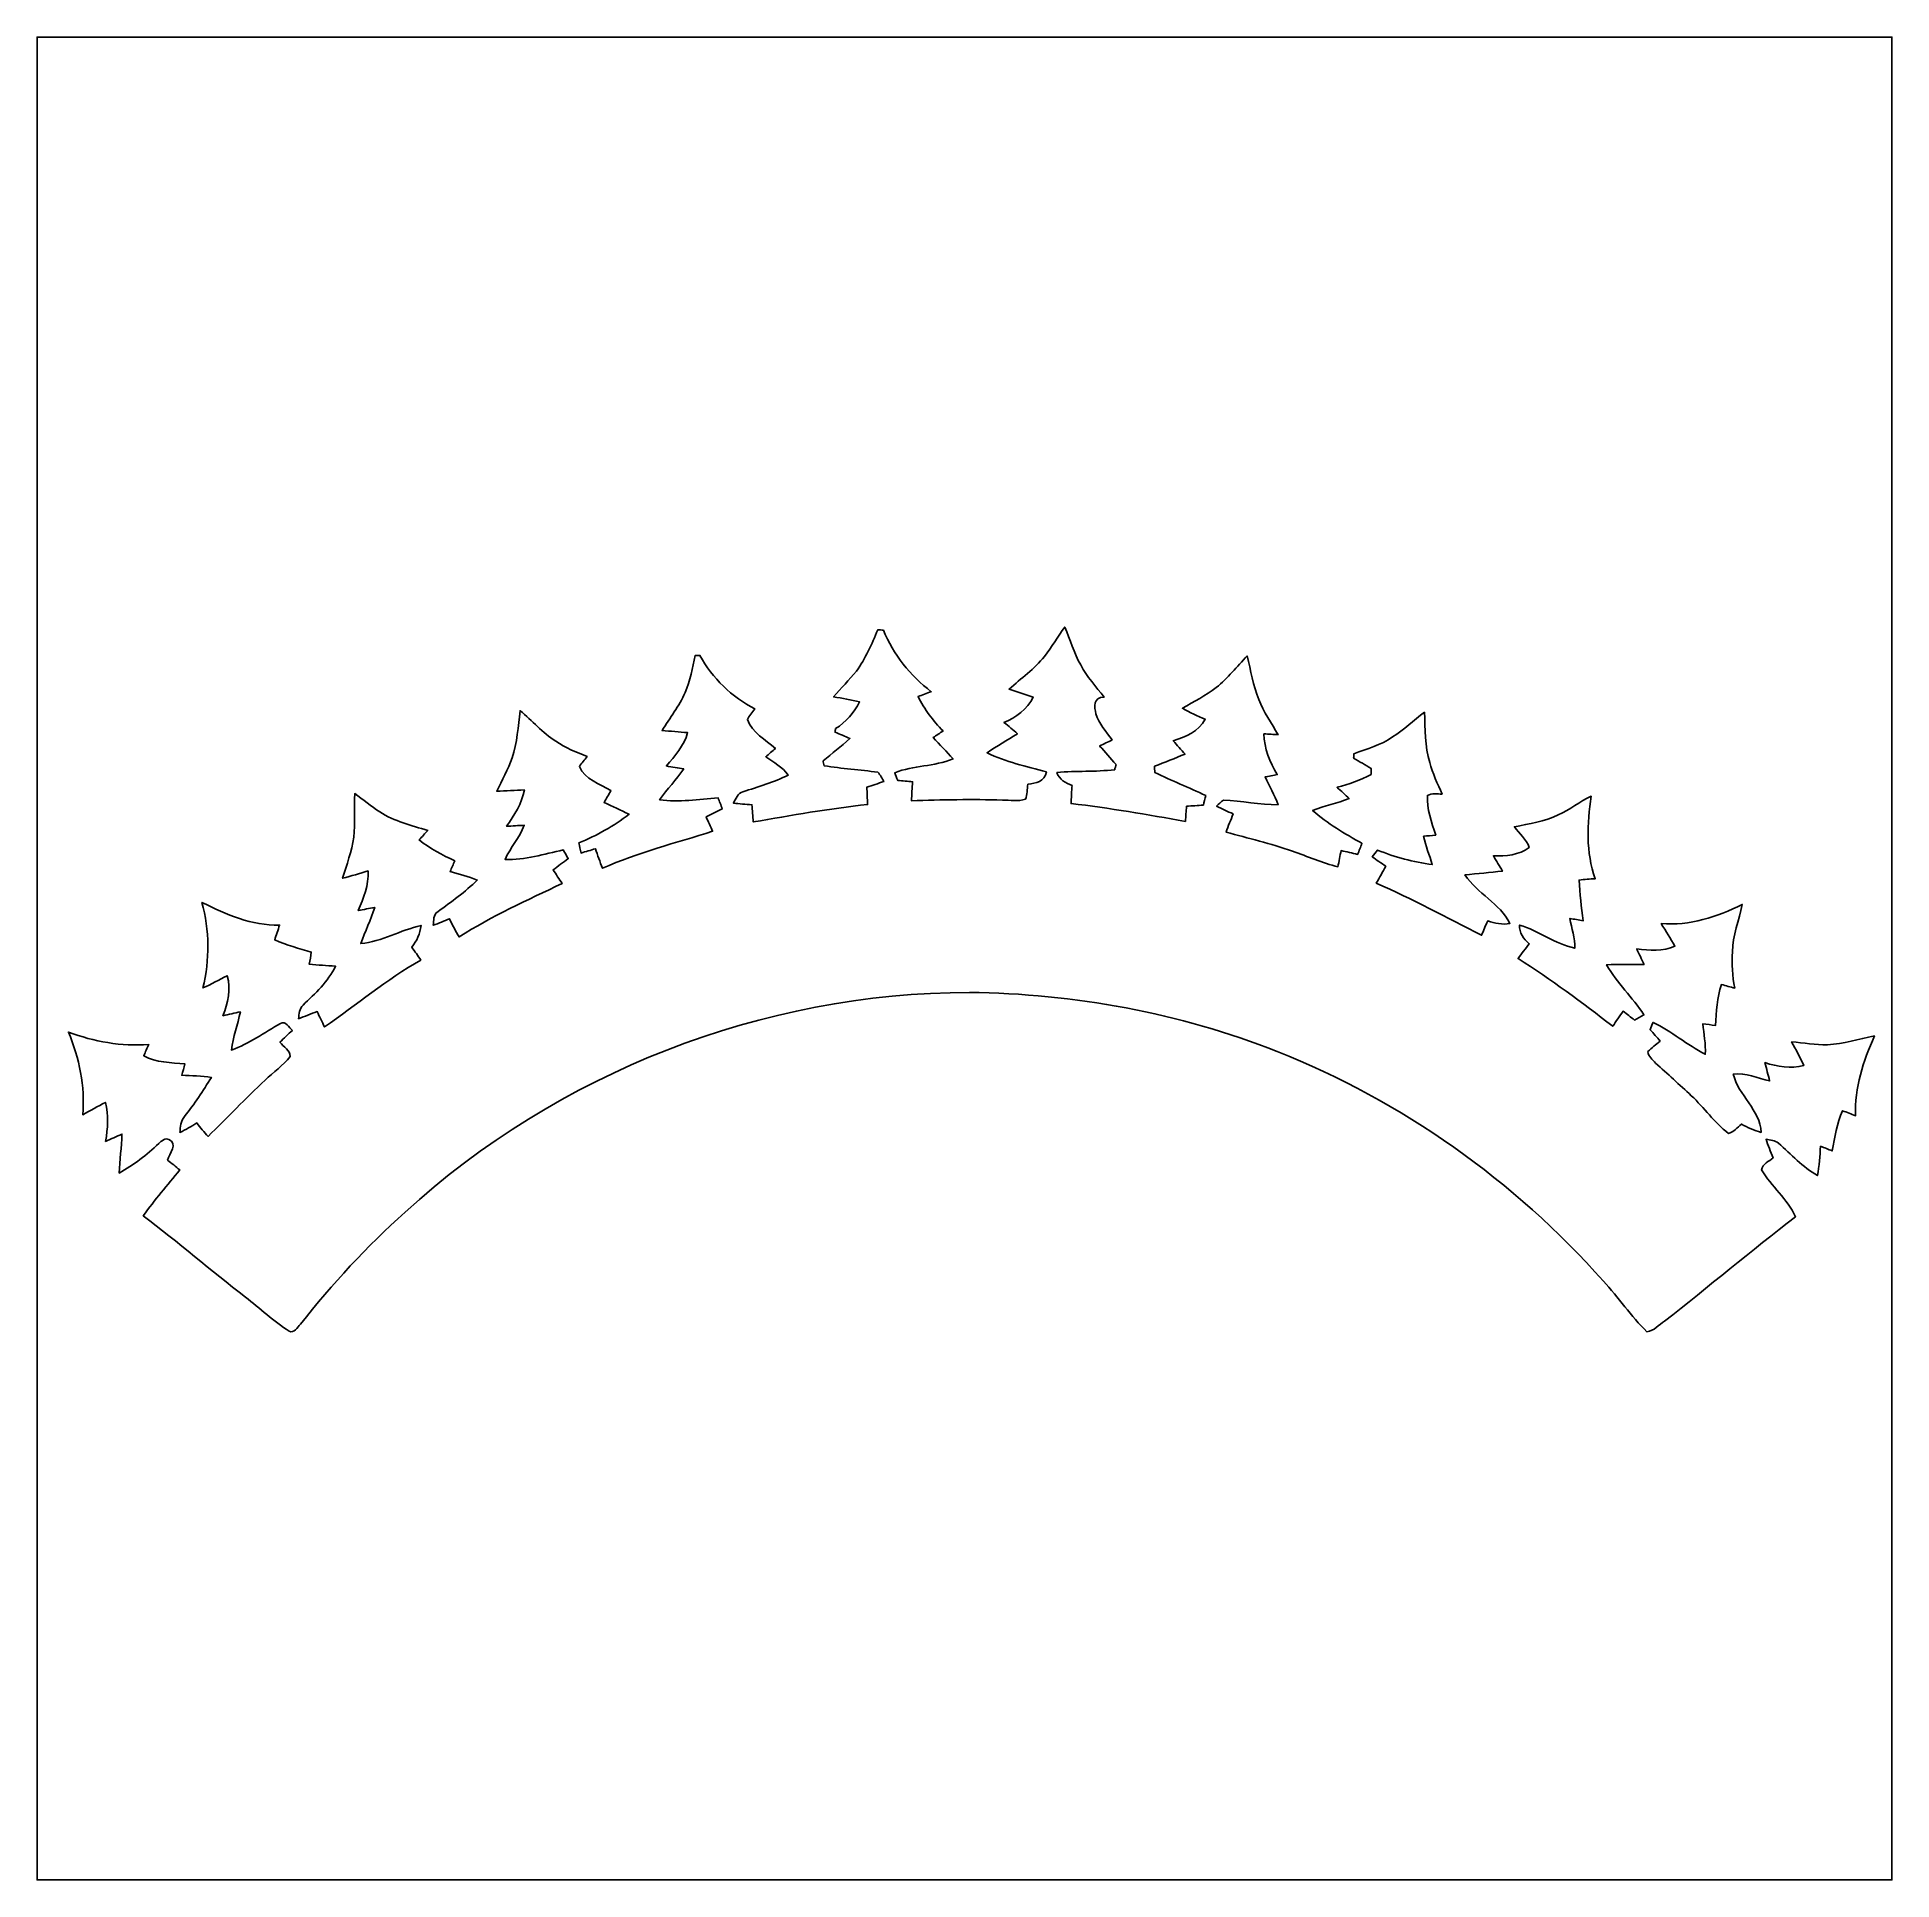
# Model space of a CAD drawing. Header units: centimetres. Extents: x -16.8 to 16.8, y -16.7 to 16.7.
import ezdxf

# ---------------------------------------------------------------- set-up
doc = ezdxf.new("R2010")
doc.units = ezdxf.units.CM
doc.header["$MEASUREMENT"] = 0
doc.layers.add('Layer 1', color=7, linetype='Continuous')

msp = doc.modelspace()

# ---------------------------------------------------------------- linework, layer by layer
at = {"layer": 'Layer 1', "color": 7}
for points, knots in [([(-16.77458, 16.66875), (-16.77458, 16.66875), (16.77458, 16.66875), (16.77458, 16.66875), (16.77458, 16.66875), (16.77458, 16.66875), (16.77458, -16.66875), (16.77458, -16.66875), (16.77458, -16.66875), (16.77458, -16.66875), (-16.77458, -16.66875), (-16.77458, -16.66875), (-16.77458, -16.66875), (-16.77458, -16.66875), (-16.77458, 16.66875), (-16.77458, 16.66875), (-16.77458, 16.66875), (-16.77458, 16.66875), (-16.77458, 16.66875), (-16.77458, 16.66875)], [0, 0, 0, 0, 0.16666667, 0.16666667, 0.16666667, 0.16666667, 0.33333333, 0.33333333, 0.33333333, 0.33333333, 0.5, 0.5, 0.5, 0.5, 0.66666667, 0.66666667, 0.66666667, 0.66666667, 1, 1, 1, 1]), ([(1.44815, 5.46523), (1.26224, 5.23981), (1.02694, 5.06413), (0.80645, 4.87504), (0.80645, 4.87504), (0.95109, 4.82424), (1.09784, 4.77661), (1.24284, 4.72581), (1.24284, 4.72581), (1.13771, 4.50497), (0.93169, 4.36563), (0.71437, 4.27002), (0.71437, 4.27002), (0.79587, 4.20299), (0.87948, 4.13773), (0.95814, 4.06647), (0.95814, 4.06647), (0.77294, 3.95499), (0.58773, 3.84281), (0.40816, 3.72251), (0.40816, 3.72251), (0.74648, 3.55282), (1.11901, 3.47592), (1.48131, 3.37608), (1.48131, 3.37608), (1.44639, 3.20216), (1.2887, 3.16865), (1.14618, 3.15101), (1.14618, 3.15101), (1.13418, 3.06035), (1.13312, 2.96721), (1.10278, 2.88043), (1.10278, 2.88043), (0.96908, 2.83669), (0.82444, 2.86844), (0.68862, 2.8635), (0.68862, 2.8635), (0.13864, 2.88643), (-0.41099, 2.8702), (-0.96026, 2.85291), (-0.96026, 2.85291), (-0.95426, 2.96792), (-0.94615, 3.08222), (-0.93804, 3.19687), (-0.93804, 3.19687), (-1.02835, 3.20675), (-1.11831, 3.21381), (-1.20862, 3.22157), (-1.20862, 3.22157), (-1.22626, 3.26778), (-1.24425, 3.31399), (-1.26224, 3.3595), (-1.26224, 3.3595), (-0.92534, 3.49744), (-0.54504, 3.46851), (-0.20743, 3.61139), (-0.20743, 3.61139), (-0.32068, 3.74615), (-0.44873, 3.86715), (-0.56797, 3.99556), (-0.56797, 3.99556), (-0.50765, 4.03648), (-0.44662, 4.0767), (-0.38594, 4.11727), (-0.38594, 4.11727), (-0.57009, 4.29824), (-0.72284, 4.5085), (-0.84067, 4.73816), (-0.84067, 4.73816), (-0.76094, 4.76779), (-0.68086, 4.79707), (-0.60113, 4.82671), (-0.60113, 4.82671), (-0.97825, 5.11916), (-1.2894, 5.49663), (-1.46685, 5.94219), (-1.46685, 5.94219), (-1.4926, 5.94289), (-1.54446, 5.9436), (-1.57021, 5.94431), (-1.57021, 5.94431), (-1.67464, 5.68466), (-1.78964, 5.42678), (-1.95545, 5.2003), (-1.95545, 5.2003), (-2.08668, 5.03908), (-2.23344, 4.89162), (-2.36784, 4.73322), (-2.36784, 4.73322), (-2.21051, 4.70535), (-2.05246, 4.68066), (-1.89689, 4.6422), (-1.89689, 4.6422), (-1.99672, 4.44394), (-2.14454, 4.27955), (-2.33116, 4.15819), (-2.33116, 4.15819), (-2.33398, 4.14232), (-2.33927, 4.11057), (-2.34174, 4.09434), (-2.34174, 4.09434), (-2.25108, 4.058), (-2.16112, 4.0199), (-2.07257, 3.97757), (-2.07257, 3.97757), (-2.2292, 3.83681), (-2.39713, 3.70875), (-2.5594, 3.57505), (-2.5594, 3.57505), (-2.55482, 3.55318), (-2.54494, 3.50908), (-2.54035, 3.48721), (-2.54035, 3.48721), (-2.21721, 3.43288), (-1.88983, 3.41524), (-1.56598, 3.36973), (-1.56598, 3.36973), (-1.52153, 3.32034), (-1.49472, 3.25896), (-1.46191, 3.20181), (-1.46191, 3.20181), (-1.5621, 3.16548), (-1.66476, 3.13302), (-1.76636, 3.10127), (-1.76636, 3.10127), (-1.76213, 2.99649), (-1.75613, 2.89066), (-1.75401, 2.78553), (-1.75401, 2.78553), (-2.44722, 2.71427), (-3.13267, 2.58657), (-3.81953, 2.47015), (-3.81953, 2.47015), (-3.82799, 2.57387), (-3.83822, 2.6797), (-3.84634, 2.78236), (-3.84634, 2.78236), (-3.95852, 2.79012), (-4.06929, 2.79682), (-4.18077, 2.81023), (-4.18077, 2.81023), (-4.13632, 2.88643), (-4.10563, 2.99191), (-4.00826, 3.01484), (-4.00826, 3.01484), (-3.73098, 3.10621), (-3.4477, 3.18523), (-3.18699, 3.31929), (-3.18699, 3.31929), (-3.29318, 3.46251), (-3.45369, 3.54577), (-3.59445, 3.64878), (-3.59445, 3.64878), (-3.53589, 3.69958), (-3.47698, 3.75038), (-3.41877, 3.80153), (-3.41877, 3.80153), (-3.60045, 3.95711), (-3.84069, 4.08376), (-3.92748, 4.32188), (-3.92748, 4.32188), (-3.89361, 4.39385), (-3.83822, 4.4517), (-3.7906, 4.5145), (-3.7906, 4.5145), (-4.20864, 4.73604), (-4.56071, 5.06448), (-4.78543, 5.48287), (-4.78543, 5.48287), (-4.8066, 5.48287), (-4.84893, 5.48323), (-4.8701, 5.48323), (-4.8701, 5.48323), (-4.91878, 5.25604), (-4.95864, 5.02356), (-5.05425, 4.80977), (-5.05425, 4.80977), (-5.16184, 4.56353), (-5.32765, 4.35081), (-5.46911, 4.12433), (-5.46911, 4.12433), (-5.31601, 4.11198), (-5.16255, 4.09928), (-5.00874, 4.08587), (-5.00874, 4.08587), (-5.07083, 3.85022), (-5.23699, 3.6636), (-5.39221, 3.48333), (-5.39221, 3.48333), (-5.28743, 3.46428), (-5.18195, 3.4484), (-5.07718, 3.429), (-5.07718, 3.429), (-5.21406, 3.23638), (-5.37845, 3.06493), (-5.51498, 2.87161), (-5.51498, 2.87161), (-5.16326, 2.8254), (-4.80766, 2.87655), (-4.45735, 2.90901), (-4.45735, 2.90901), (-4.43159, 2.84198), (-4.40619, 2.77495), (-4.3815, 2.70722), (-4.3815, 2.70722), (-4.47887, 2.65889), (-4.57659, 2.61161), (-4.67289, 2.56117), (-4.67289, 2.56117), (-4.63303, 2.47509), (-4.59387, 2.38831), (-4.55542, 2.30117), (-4.55542, 2.30117), (-5.22358, 2.0895), (-5.90656, 1.91664), (-6.54967, 1.63266), (-6.54967, 1.63266), (-6.59553, 1.74907), (-6.63434, 1.86831), (-6.67703, 1.98543), (-6.67703, 1.98543), (-6.7624, 1.95792), (-6.84848, 1.93216), (-6.93526, 1.90853), (-6.93526, 1.90853), (-6.94866, 1.96921), (-6.96136, 2.02988), (-6.97371, 2.09056), (-6.97371, 2.09056), (-6.65304, 2.22744), (-6.344, 2.39395), (-6.06813, 2.60879), (-6.06813, 2.60879), (-6.2163, 2.68393), (-6.36799, 2.75272), (-6.51863, 2.82187), (-6.51863, 2.82187), (-6.47841, 2.89489), (-6.43573, 2.96616), (-6.39445, 3.03848), (-6.39445, 3.03848), (-6.598, 3.15313), (-6.86682, 3.24309), (-6.96454, 3.47133), (-6.96454, 3.47133), (-6.92679, 3.53766), (-6.87388, 3.59304), (-6.8259, 3.6516), (-6.8259, 3.6516), (-7.02098, 3.73204), (-7.21995, 3.80824), (-7.39316, 3.93136), (-7.39316, 3.93136), (-7.63305, 4.08411), (-7.81897, 4.30248), (-8.03734, 4.48134), (-8.03734, 4.48134), (-8.0712, 4.19594), (-8.09272, 3.90419), (-8.18021, 3.62832), (-8.18021, 3.62832), (-8.25747, 3.42018), (-8.36683, 3.22545), (-8.46138, 3.02472), (-8.46138, 3.02472), (-8.29416, 3.03459), (-8.12694, 3.04447), (-7.95937, 3.04906), (-7.95937, 3.04906), (-8.00594, 2.80282), (-8.14458, 2.59468), (-8.28252, 2.39148), (-8.28252, 2.39148), (-8.17739, 2.39889), (-8.06979, 2.40348), (-7.96396, 2.40947), (-7.96396, 2.40947), (-8.04474, 2.18581), (-8.21373, 2.00942), (-8.30898, 1.79352), (-8.30898, 1.79352), (-7.94985, 1.78012), (-7.60342, 1.88842), (-7.25629, 1.96391), (-7.25629, 1.96391), (-7.22736, 1.9117), (-7.19772, 1.85949), (-7.16844, 1.80728), (-7.16844, 1.80728), (-7.25876, 1.73884), (-7.35013, 1.67217), (-7.44079, 1.60408), (-7.44079, 1.60408), (-7.38681, 1.52118), (-7.33178, 1.43898), (-7.27816, 1.35573), (-7.27816, 1.35573), (-7.90963, 1.05586), (-8.54851, 0.76623), (-9.14083, 0.39123), (-9.14083, 0.39123), (-9.20679, 0.49601), (-9.26289, 0.60678), (-9.31439, 0.71931), (-9.31439, 0.71931), (-9.41176, 0.67733), (-9.50913, 0.63641), (-9.60896, 0.60043), (-9.60896, 0.60043), (-9.59732, 0.68509), (-9.61214, 0.7934), (-9.52853, 0.84596), (-9.52853, 0.84596), (-9.27911, 1.0227), (-9.03323, 1.20615), (-8.81204, 1.41781), (-8.81204, 1.41781), (-8.97255, 1.48061), (-9.13871, 1.52929), (-9.30451, 1.57656), (-9.30451, 1.57656), (-9.27664, 1.64006), (-9.24772, 1.70286), (-9.21949, 1.76601), (-9.21949, 1.76601), (-9.44668, 1.87078), (-9.66541, 1.99214), (-9.86508, 2.14383), (-9.86508, 2.14383), (-9.81216, 2.20169), (-9.75995, 2.25954), (-9.70809, 2.31775), (-9.70809, 2.31775), (-10.00548, 2.40489), (-10.31275, 2.48179), (-10.57698, 2.65183), (-10.57698, 2.65183), (-10.73291, 2.75625), (-10.87684, 2.87549), (-11.0303, 2.98309), (-11.0303, 2.98309), (-11.03136, 2.71956), (-11.02642, 2.45604), (-11.04759, 2.19287), (-11.04759, 2.19287), (-11.08075, 1.93816), (-11.17812, 1.69792), (-11.24867, 1.45203), (-11.24867, 1.45203), (-11.09239, 1.48766), (-10.94176, 1.5434), (-10.78689, 1.58327), (-10.78689, 1.58327), (-10.77278, 1.32786), (-10.87367, 1.09608), (-10.9668, 0.86536), (-10.9668, 0.86536), (-10.86697, 0.88512), (-10.76748, 0.90734), (-10.66659, 0.92428), (-10.66659, 0.92428), (-10.74138, 0.70203), (-10.84192, 0.48966), (-10.92059, 0.26882), (-10.92059, 0.26882), (-10.53536, 0.30868), (-10.20022, 0.51118), (-9.82874, 0.59937), (-9.82874, 0.59937), (-9.84709, 0.45156), (-9.906, 0.31785), (-9.99808, 0.20285), (-9.99808, 0.20285), (-9.94022, 0.12771), (-9.88483, 0.05115), (-9.83544, -0.02999), (-9.83544, -0.02999), (-10.4521, -0.37818), (-10.99503, -0.83608), (-11.5757, -1.2379), (-11.5757, -1.2379), (-11.6205, -1.14512), (-11.6646, -1.05198), (-11.70869, -0.9592), (-11.70869, -0.9592), (-11.82123, -1.00189), (-11.93165, -1.04916), (-12.04489, -1.08973), (-12.04489, -1.08973), (-12.03325, -1.00436), (-12.03713, -0.90452), (-11.96481, -0.84384), (-11.96481, -0.84384), (-11.74362, -0.63218), (-11.5129, -0.4191), (-11.37673, -0.1397), (-11.37673, -0.1397), (-11.53548, -0.127), (-11.69458, -0.11677), (-11.85333, -0.10548), (-11.85333, -0.10548), (-11.83852, -0.03246), (-11.82053, 0.04022), (-11.81453, 0.11465), (-11.81453, 0.11465), (-12.03678, 0.18239), (-12.26291, 0.24095), (-12.47634, 0.33655), (-12.47634, 0.33655), (-12.44741, 0.4258), (-12.41778, 0.51435), (-12.38991, 0.60396), (-12.38991, 0.60396), (-12.89226, 0.59337), (-13.35723, 0.78916), (-13.7922, 1.016), (-13.7922, 1.016), (-13.65532, 0.50729), (-13.65144, -0.02223), (-13.77386, -0.5334), (-13.77386, -0.5334), (-13.62287, -0.46919), (-13.48423, -0.381), (-13.33606, -0.3108), (-13.33606, -0.3108), (-13.26233, -0.55351), (-13.32301, -0.80645), (-13.41332, -1.0354), (-13.41332, -1.0354), (-13.30713, -1.01424), (-13.202, -0.98778), (-13.09617, -0.9652), (-13.09617, -0.9652), (-13.1512, -1.19521), (-13.22599, -1.42064), (-13.2588, -1.65559), (-13.2588, -1.65559), (-12.93918, -1.54376), (-12.66649, -1.33773), (-12.37262, -1.17651), (-12.37262, -1.17651), (-12.27878, -1.11866), (-12.22128, -1.2506), (-12.15743, -1.29999), (-12.15743, -1.29999), (-12.23292, -1.37089), (-12.30948, -1.4411), (-12.38215, -1.51553), (-12.38215, -1.51553), (-12.32112, -1.59773), (-12.192, -1.65841), (-12.19764, -1.77236), (-12.19764, -1.77236), (-12.32535, -1.9371), (-12.5035, -2.05564), (-12.65202, -2.20063), (-12.65202, -2.20063), (-13.00445, -2.53083), (-13.33429, -2.88361), (-13.68284, -3.21769), (-13.68284, -3.21769), (-13.75375, -3.13972), (-13.82007, -3.05752), (-13.88569, -2.97533), (-13.88569, -2.97533), (-13.98482, -3.03742), (-14.08536, -3.09774), (-14.19154, -3.14713), (-14.19154, -3.14713), (-14.18625, -3.04659), (-14.17779, -2.94005), (-14.10864, -2.86068), (-14.10864, -2.86068), (-13.9319, -2.63384), (-13.77315, -2.39395), (-13.62146, -2.15018), (-13.62146, -2.15018), (-13.79855, -2.12302), (-13.97847, -2.12372), (-14.15697, -2.11102), (-14.15697, -2.11102), (-14.13828, -2.04294), (-14.11852, -1.97556), (-14.10018, -1.90747), (-14.10018, -1.90747), (-14.35241, -1.87995), (-14.61876, -1.88807), (-14.84524, -1.75824), (-14.84524, -1.75824), (-14.8149, -1.69016), (-14.78421, -1.62243), (-14.75423, -1.55469), (-14.75423, -1.55469), (-15.25094, -1.5942), (-15.74377, -1.50424), (-16.20732, -1.33033), (-16.20732, -1.33033), (-16.01258, -1.80305), (-15.90287, -2.31316), (-15.94944, -2.8261), (-15.94944, -2.8261), (-15.81079, -2.75414), (-15.6778, -2.67159), (-15.53739, -2.60315), (-15.53739, -2.60315), (-15.47389, -2.83422), (-15.49859, -3.07516), (-15.53528, -3.3087), (-15.53528, -3.3087), (-15.4372, -3.26461), (-15.34054, -3.21839), (-15.24106, -3.17747), (-15.24106, -3.17747), (-15.24811, -3.41313), (-15.27775, -3.64702), (-15.28833, -3.88303), (-15.28833, -3.88303), (-15.02904, -3.73415), (-14.78986, -3.55212), (-14.57396, -3.3461), (-14.57396, -3.3461), (-14.52386, -3.30694), (-14.45719, -3.23709), (-14.38945, -3.27519), (-14.38945, -3.27519), (-14.22083, -3.3468), (-14.3831, -3.53166), (-14.41521, -3.64808), (-14.41521, -3.64808), (-14.33971, -3.70558), (-14.26528, -3.76379), (-14.1926, -3.82517), (-14.1926, -3.82517), (-14.41521, -4.09998), (-14.6498, -4.36527), (-14.85441, -4.6542), (-14.85441, -4.6542), (-14.22753, -5.13151), (-13.63028, -5.64586), (-13.0048, -6.12493), (-13.0048, -6.12493), (-12.73986, -6.32813), (-12.49786, -6.56308), (-12.21528, -6.74194), (-12.21528, -6.74194), (-12.12603, -6.79203), (-12.06923, -6.66644), (-12.01032, -6.61705), (-12.01032, -6.61705), (-11.44129, -5.88751), (-10.80699, -5.20947), (-10.11908, -4.5914), (-10.11908, -4.5914), (-7.36283, -2.06798), (-3.65054, -0.61454), (0.08819, -0.61524), (0.08819, -0.61524), (1.98684, -0.63394), (3.88937, -0.97931), (5.65538, -1.6831), (5.65538, -1.6831), (7.91422, -2.57493), (9.94516, -4.02202), (11.55559, -5.83636), (11.55559, -5.83636), (11.83111, -6.13022), (12.05265, -6.47206), (12.34475, -6.75111), (12.34475, -6.75111), (12.47352, -6.74299), (12.55677, -6.61987), (12.66402, -6.56272), (12.66402, -6.56272), (13.456, -5.93619), (14.23211, -5.2892), (15.03116, -4.67184), (15.03116, -4.67184), (14.88369, -4.34904), (14.59195, -4.12468), (14.41591, -3.82199), (14.41591, -3.82199), (14.43814, -3.71687), (14.55279, -3.67101), (14.62617, -3.60468), (14.62617, -3.60468), (14.57889, -3.49462), (14.53339, -3.38384), (14.49917, -3.26919), (14.49917, -3.26919), (14.57431, -3.28436), (14.66074, -3.28507), (14.72142, -3.33975), (14.72142, -3.33975), (14.94966, -3.5433), (15.15992, -3.77296), (15.42697, -3.92818), (15.42697, -3.92818), (15.46013, -3.75285), (15.47107, -3.57364), (15.48377, -3.39584), (15.48377, -3.39584), (15.55432, -3.42336), (15.62453, -3.45193), (15.69579, -3.4798), (15.69579, -3.4798), (15.74094, -3.23427), (15.7794, -2.98379), (15.88206, -2.75414), (15.88206, -2.75414), (15.96037, -2.78342), (16.03904, -2.81446), (16.11771, -2.84515), (16.11771, -2.84515), (16.09407, -2.34139), (16.25635, -1.85561), (16.45955, -1.40194), (16.45955, -1.40194), (16.17592, -1.45486), (15.89793, -1.5434), (15.60901, -1.5621), (15.60901, -1.5621), (15.39205, -1.56034), (15.17685, -1.52647), (14.96131, -1.50777), (14.96131, -1.50777), (15.03398, -1.65065), (15.11864, -1.78788), (15.18038, -1.93675), (15.18038, -1.93675), (14.94614, -1.99566), (14.70342, -1.96003), (14.47835, -1.88313), (14.47835, -1.88313), (14.50657, -1.99355), (14.53586, -2.10361), (14.56126, -2.21474), (14.56126, -2.21474), (14.34324, -2.17135), (14.13122, -2.06199), (13.90544, -2.0895), (13.90544, -2.0895), (13.99469, -2.47862), (14.3958, -2.73791), (14.40886, -3.14678), (14.40886, -3.14678), (14.28362, -3.10727), (14.16685, -3.05823), (14.05255, -2.99579), (14.05255, -2.99579), (13.97847, -3.05717), (13.91214, -3.13619), (13.81654, -3.16336), (13.81654, -3.16336), (13.56395, -2.9658), (13.3798, -2.6991), (13.14626, -2.48214), (13.14626, -2.48214), (12.93389, -2.28177), (12.71587, -2.0888), (12.50103, -1.89195), (12.50103, -1.89195), (12.44106, -1.83374), (12.37297, -1.77236), (12.36063, -1.68522), (12.36063, -1.68522), (12.43154, -1.6189), (12.50562, -1.5554), (12.58217, -1.49472), (12.58217, -1.49472), (12.52467, -1.42381), (12.46399, -1.35573), (12.4019, -1.28905), (12.4019, -1.28905), (12.41884, -1.2446), (12.43612, -1.20015), (12.45376, -1.15605), (12.45376, -1.15605), (12.78855, -1.31445), (13.06901, -1.56492), (13.39921, -1.73143), (13.39921, -1.73143), (13.40838, -1.54693), (13.37345, -1.36454), (13.35299, -1.18216), (13.35299, -1.18216), (13.42849, -1.19168), (13.50504, -1.20156), (13.5823, -1.2125), (13.5823, -1.2125), (13.60558, -0.96379), (13.6077, -0.70908), (13.68954, -0.47096), (13.68954, -0.47096), (13.77033, -0.49283), (13.85147, -0.5147), (13.93296, -0.53587), (13.93296, -0.53587), (13.89027, -0.31926), (13.8751, -0.09772), (13.89027, 0.12277), (13.89027, 0.12277), (13.89486, 0.41698), (14.0081, 0.6925), (14.06666, 0.9779), (14.06666, 0.9779), (13.61369, 0.75248), (13.11487, 0.58914), (12.60263, 0.63041), (12.60263, 0.63041), (12.68483, 0.49565), (12.77338, 0.36336), (12.84958, 0.22437), (12.84958, 0.22437), (12.63262, 0.11924), (12.38991, 0.14958), (12.15884, 0.17463), (12.15884, 0.17463), (12.20188, 0.08008), (12.24774, -0.01341), (12.29078, -0.1083), (12.29078, -0.1083), (12.06465, -0.10901), (11.83852, -0.10654), (11.61344, -0.11289), (11.61344, -0.11289), (11.80253, -0.44203), (12.0837, -0.70238), (12.28831, -1.02023), (12.28831, -1.02023), (12.23116, -1.05128), (12.17471, -1.08303), (12.11827, -1.11443), (12.11827, -1.11443), (12.05054, -1.0601), (11.98245, -1.00612), (11.91366, -0.95391), (11.91366, -0.95391), (11.84839, -1.04316), (11.78736, -1.13559), (11.72457, -1.22626), (11.72457, -1.22626), (11.17212, -0.79375), (10.60521, -0.37924), (10.0143, -0.00071), (10.0143, -0.00071), (10.07921, 0.08996), (10.14659, 0.17851), (10.21503, 0.26705), (10.21503, 0.26705), (10.11414, 0.35525), (10.03124, 0.46426), (10.0397, 0.60537), (10.0397, 0.60537), (10.38825, 0.50553), (10.68035, 0.26247), (11.03701, 0.18591), (11.03701, 0.18591), (11.04582, 0.36901), (10.98056, 0.54539), (10.95093, 0.7239), (10.95093, 0.7239), (11.03101, 0.71049), (11.11109, 0.69709), (11.19187, 0.68368), (11.19187, 0.68368), (11.15448, 0.9271), (11.1312, 1.17193), (11.11673, 1.41711), (11.11673, 1.41711), (11.21339, 1.43087), (11.31076, 1.43757), (11.40848, 1.44251), (11.40848, 1.44251), (11.23703, 1.92123), (11.2582, 2.44016), (11.33722, 2.93582), (11.33722, 2.93582), (11.12802, 2.84092), (10.94952, 2.69134), (10.73926, 2.59821), (10.73926, 2.59821), (10.49232, 2.47403), (10.21327, 2.4384), (9.94586, 2.38266), (9.94586, 2.38266), (10.03371, 2.25743), (10.16529, 2.15724), (10.21503, 2.00907), (10.21503, 2.00907), (10.02912, 1.87184), (9.78994, 1.84679), (9.56592, 1.85843), (9.56592, 1.85843), (9.6206, 1.7653), (9.67705, 1.67323), (9.73067, 1.57939), (9.73067, 1.57939), (9.50454, 1.55787), (9.27806, 1.53494), (9.05263, 1.51095), (9.05263, 1.51095), (9.27382, 1.17369), (9.68622, 0.99907), (9.86543, 0.635), (9.86543, 0.635), (9.72891, 0.60607), (9.59273, 0.63782), (9.46326, 0.68016), (9.46326, 0.68016), (9.42411, 0.59408), (9.38812, 0.50659), (9.35179, 0.41945), (9.35179, 0.41945), (8.72031, 0.74013), (8.09696, 1.07774), (7.4482, 1.36349), (7.4482, 1.36349), (7.50535, 1.46509), (7.56426, 1.56563), (7.62035, 1.66758), (7.62035, 1.66758), (7.5378, 1.72473), (7.45525, 1.78188), (7.37517, 1.84221), (7.37517, 1.84221), (7.40657, 1.88207), (7.43832, 1.92123), (7.47007, 1.96074), (7.47007, 1.96074), (7.78827, 1.83374), (8.12094, 1.74237), (8.46137, 1.69862), (8.46137, 1.69862), (8.40881, 1.87008), (8.34284, 2.03694), (8.30262, 2.21192), (8.30262, 2.21192), (8.376, 2.21791), (8.44973, 2.22391), (8.52311, 2.23132), (8.52311, 2.23132), (8.44973, 2.46486), (8.35872, 2.70051), (8.37283, 2.94958), (8.37283, 2.94958), (8.45538, 2.99226), (8.54992, 2.97639), (8.63882, 2.97321), (8.63882, 2.97321), (8.55839, 3.16195), (8.4642, 3.34574), (8.41692, 3.54647), (8.41692, 3.54647), (8.32132, 3.83893), (8.33543, 4.15149), (8.31956, 4.45488), (8.31956, 4.45488), (8.12341, 4.30989), (7.94914, 4.13667), (7.74065, 4.00861), (7.74065, 4.00861), (7.53251, 3.85868), (7.28098, 3.79271), (7.04391, 3.70487), (7.04391, 3.70487), (7.04286, 3.68406), (7.04039, 3.64208), (7.03897, 3.62126), (7.03897, 3.62126), (7.1441, 3.56094), (7.24888, 3.50061), (7.35401, 3.43958), (7.35401, 3.43958), (7.35471, 3.41207), (7.35577, 3.35633), (7.35612, 3.32881), (7.35612, 3.32881), (7.16033, 3.22721), (6.95466, 3.14995), (6.74052, 3.09704), (6.74052, 3.09704), (6.81284, 3.0293), (6.88622, 2.96192), (6.95748, 2.89243), (6.95748, 2.89243), (6.74088, 2.81129), (6.51298, 2.76331), (6.29744, 2.6797), (6.29744, 2.6797), (6.56484, 2.44052), (6.87564, 2.25566), (7.18926, 2.08456), (7.18926, 2.08456), (7.16351, 2.01683), (7.13669, 1.94945), (7.10988, 1.88207), (7.10988, 1.88207), (7.01075, 1.90571), (6.91197, 1.9304), (6.81284, 1.95263), (6.81284, 1.95263), (6.79238, 1.85561), (6.77333, 1.75789), (6.75428, 1.65982), (6.75428, 1.65982), (6.47206, 1.72826), (6.20642, 1.8475), (5.93196, 1.93957), (5.93196, 1.93957), (5.53932, 2.07892), (5.13362, 2.1777), (4.73181, 2.28635), (4.73181, 2.28635), (4.77097, 2.39783), (4.81647, 2.50684), (4.85881, 2.61655), (4.85881, 2.61655), (4.75756, 2.6603), (4.65737, 2.70581), (4.56036, 2.75696), (4.56036, 2.75696), (4.59952, 2.79365), (4.63762, 2.83281), (4.68383, 2.86138), (4.68383, 2.86138), (5.01474, 2.85327), (5.34106, 2.78306), (5.67302, 2.78165), (5.67302, 2.78165), (5.61022, 2.95698), (5.51533, 3.11785), (5.43631, 3.28507), (5.43631, 3.28507), (5.49134, 3.29565), (5.60176, 3.31646), (5.65714, 3.32705), (5.65714, 3.32705), (5.52062, 3.55071), (5.42219, 3.79871), (5.41584, 4.064), (5.41584, 4.064), (5.50157, 4.05977), (5.58729, 4.05342), (5.67337, 4.04777), (5.67337, 4.04777), (5.55554, 4.26014), (5.41091, 4.45911), (5.32165, 4.68665), (5.32165, 4.68665), (5.21758, 4.93854), (5.17948, 5.21053), (5.11246, 5.47335), (5.11246, 5.47335), (4.92936, 5.27967), (4.76038, 5.07153), (4.55401, 4.9022), (4.55401, 4.9022), (4.36386, 4.75439), (4.14761, 4.6482), (3.94053, 4.5279), (3.94053, 4.5279), (4.07353, 4.451), (4.21499, 4.39032), (4.35469, 4.32682), (4.35469, 4.32682), (4.23898, 4.10774), (4.00121, 4.00756), (3.77578, 3.93947), (3.77578, 3.93947), (3.84528, 3.85763), (3.92007, 3.78037), (3.98992, 3.69888), (3.98992, 3.69888), (3.80824, 3.62091), (3.62232, 3.55282), (3.43923, 3.47839), (3.43923, 3.47839), (3.43923, 3.45052), (3.43958, 3.39478), (3.43994, 3.36656), (3.43994, 3.36656), (3.74474, 3.2198), (4.05765, 3.09069), (4.36457, 2.94746), (4.36457, 2.94746), (4.34975, 2.88996), (4.33493, 2.8321), (4.32012, 2.77424), (4.32012, 2.77424), (4.21922, 2.76719), (4.11586, 2.76154), (4.01673, 2.75308), (4.01673, 2.75308), (4.00897, 2.66241), (4.00226, 2.57175), (3.99627, 2.48038), (3.99627, 2.48038), (3.30835, 2.59962), (2.62114, 2.72556), (1.92687, 2.80317), (1.92687, 2.80317), (1.93111, 2.88431), (1.94028, 3.04729), (1.94486, 3.12879), (1.94486, 3.12879), (1.83268, 3.17747), (1.71238, 3.23356), (1.67146, 3.36444), (1.67146, 3.36444), (2.01895, 3.39654), (2.36926, 3.37467), (2.71639, 3.41489), (2.71639, 3.41489), (2.72239, 3.43888), (2.73473, 3.48756), (2.74108, 3.5119), (2.74108, 3.5119), (2.64125, 3.62162), (2.54247, 3.73274), (2.44475, 3.84422), (2.44475, 3.84422), (2.51954, 3.88091), (2.59539, 3.91619), (2.67018, 3.95288), (2.67018, 3.95288), (2.56505, 4.10528), (2.4324, 4.24603), (2.37843, 4.42736), (2.37843, 4.42736), (2.34844, 4.54731), (2.32057, 4.72757), (2.52624, 4.72616), (2.52624, 4.72616), (2.38196, 4.91913), (2.2098, 5.09305), (2.1022, 5.31072), (2.1022, 5.31072), (1.98014, 5.52838), (1.91064, 5.76827), (1.81469, 5.99687), (1.81469, 5.99687), (1.68698, 5.8233), (1.57692, 5.63774), (1.44815, 5.46523)], [0, 0, 0, 0, 0.00381679, 0.00381679, 0.00381679, 0.00381679, 0.00763359, 0.00763359, 0.00763359, 0.00763359, 0.01145038, 0.01145038, 0.01145038, 0.01145038, 0.01526718, 0.01526718, 0.01526718, 0.01526718, 0.01908397, 0.01908397, 0.01908397, 0.01908397, 0.02290076, 0.02290076, 0.02290076, 0.02290076, 0.02671756, 0.02671756, 0.02671756, 0.02671756, 0.03053435, 0.03053435, 0.03053435, 0.03053435, 0.03435115, 0.03435115, 0.03435115, 0.03435115, 0.03816794, 0.03816794, 0.03816794, 0.03816794, 0.04198473, 0.04198473, 0.04198473, 0.04198473, 0.04580153, 0.04580153, 0.04580153, 0.04580153, 0.04961832, 0.04961832, 0.04961832, 0.04961832, 0.05343511, 0.05343511, 0.05343511, 0.05343511, 0.05725191, 0.05725191, 0.05725191, 0.05725191, 0.0610687, 0.0610687, 0.0610687, 0.0610687, 0.0648855, 0.0648855, 0.0648855, 0.0648855, 0.06870229, 0.06870229, 0.06870229, 0.06870229, 0.07251908, 0.07251908, 0.07251908, 0.07251908, 0.07633588, 0.07633588, 0.07633588, 0.07633588, 0.08015267, 0.08015267, 0.08015267, 0.08015267, 0.08396947, 0.08396947, 0.08396947, 0.08396947, 0.08778626, 0.08778626, 0.08778626, 0.08778626, 0.09160305, 0.09160305, 0.09160305, 0.09160305, 0.09541985, 0.09541985, 0.09541985, 0.09541985, 0.09923664, 0.09923664, 0.09923664, 0.09923664, 0.10305344, 0.10305344, 0.10305344, 0.10305344, 0.10687023, 0.10687023, 0.10687023, 0.10687023, 0.11068702, 0.11068702, 0.11068702, 0.11068702, 0.11450382, 0.11450382, 0.11450382, 0.11450382, 0.11832061, 0.11832061, 0.11832061, 0.11832061, 0.1221374, 0.1221374, 0.1221374, 0.1221374, 0.1259542, 0.1259542, 0.1259542, 0.1259542, 0.12977099, 0.12977099, 0.12977099, 0.12977099, 0.13358779, 0.13358779, 0.13358779, 0.13358779, 0.13740458, 0.13740458, 0.13740458, 0.13740458, 0.14122137, 0.14122137, 0.14122137, 0.14122137, 0.14503817, 0.14503817, 0.14503817, 0.14503817, 0.14885496, 0.14885496, 0.14885496, 0.14885496, 0.15267176, 0.15267176, 0.15267176, 0.15267176, 0.15648855, 0.15648855, 0.15648855, 0.15648855, 0.16030534, 0.16030534, 0.16030534, 0.16030534, 0.16412214, 0.16412214, 0.16412214, 0.16412214, 0.16793893, 0.16793893, 0.16793893, 0.16793893, 0.17175573, 0.17175573, 0.17175573, 0.17175573, 0.17557252, 0.17557252, 0.17557252, 0.17557252, 0.17938931, 0.17938931, 0.17938931, 0.17938931, 0.18320611, 0.18320611, 0.18320611, 0.18320611, 0.1870229, 0.1870229, 0.1870229, 0.1870229, 0.19083969, 0.19083969, 0.19083969, 0.19083969, 0.19465649, 0.19465649, 0.19465649, 0.19465649, 0.19847328, 0.19847328, 0.19847328, 0.19847328, 0.20229008, 0.20229008, 0.20229008, 0.20229008, 0.20610687, 0.20610687, 0.20610687, 0.20610687, 0.20992366, 0.20992366, 0.20992366, 0.20992366, 0.21374046, 0.21374046, 0.21374046, 0.21374046, 0.21755725, 0.21755725, 0.21755725, 0.21755725, 0.22137405, 0.22137405, 0.22137405, 0.22137405, 0.22519084, 0.22519084, 0.22519084, 0.22519084, 0.22900763, 0.22900763, 0.22900763, 0.22900763, 0.23282443, 0.23282443, 0.23282443, 0.23282443, 0.23664122, 0.23664122, 0.23664122, 0.23664122, 0.24045802, 0.24045802, 0.24045802, 0.24045802, 0.24427481, 0.24427481, 0.24427481, 0.24427481, 0.2480916, 0.2480916, 0.2480916, 0.2480916, 0.2519084, 0.2519084, 0.2519084, 0.2519084, 0.25572519, 0.25572519, 0.25572519, 0.25572519, 0.25954198, 0.25954198, 0.25954198, 0.25954198, 0.26335878, 0.26335878, 0.26335878, 0.26335878, 0.26717557, 0.26717557, 0.26717557, 0.26717557, 0.27099237, 0.27099237, 0.27099237, 0.27099237, 0.27480916, 0.27480916, 0.27480916, 0.27480916, 0.27862595, 0.27862595, 0.27862595, 0.27862595, 0.28244275, 0.28244275, 0.28244275, 0.28244275, 0.28625954, 0.28625954, 0.28625954, 0.28625954, 0.29007634, 0.29007634, 0.29007634, 0.29007634, 0.29389313, 0.29389313, 0.29389313, 0.29389313, 0.29770992, 0.29770992, 0.29770992, 0.29770992, 0.30152672, 0.30152672, 0.30152672, 0.30152672, 0.30534351, 0.30534351, 0.30534351, 0.30534351, 0.30916031, 0.30916031, 0.30916031, 0.30916031, 0.3129771, 0.3129771, 0.3129771, 0.3129771, 0.31679389, 0.31679389, 0.31679389, 0.31679389, 0.32061069, 0.32061069, 0.32061069, 0.32061069, 0.32442748, 0.32442748, 0.32442748, 0.32442748, 0.32824427, 0.32824427, 0.32824427, 0.32824427, 0.33206107, 0.33206107, 0.33206107, 0.33206107, 0.33587786, 0.33587786, 0.33587786, 0.33587786, 0.33969466, 0.33969466, 0.33969466, 0.33969466, 0.34351145, 0.34351145, 0.34351145, 0.34351145, 0.34732824, 0.34732824, 0.34732824, 0.34732824, 0.35114504, 0.35114504, 0.35114504, 0.35114504, 0.35496183, 0.35496183, 0.35496183, 0.35496183, 0.35877863, 0.35877863, 0.35877863, 0.35877863, 0.36259542, 0.36259542, 0.36259542, 0.36259542, 0.36641221, 0.36641221, 0.36641221, 0.36641221, 0.37022901, 0.37022901, 0.37022901, 0.37022901, 0.3740458, 0.3740458, 0.3740458, 0.3740458, 0.3778626, 0.3778626, 0.3778626, 0.3778626, 0.38167939, 0.38167939, 0.38167939, 0.38167939, 0.38549618, 0.38549618, 0.38549618, 0.38549618, 0.38931298, 0.38931298, 0.38931298, 0.38931298, 0.39312977, 0.39312977, 0.39312977, 0.39312977, 0.39694656, 0.39694656, 0.39694656, 0.39694656, 0.40076336, 0.40076336, 0.40076336, 0.40076336, 0.40458015, 0.40458015, 0.40458015, 0.40458015, 0.40839695, 0.40839695, 0.40839695, 0.40839695, 0.41221374, 0.41221374, 0.41221374, 0.41221374, 0.41603053, 0.41603053, 0.41603053, 0.41603053, 0.41984733, 0.41984733, 0.41984733, 0.41984733, 0.42366412, 0.42366412, 0.42366412, 0.42366412, 0.42748092, 0.42748092, 0.42748092, 0.42748092, 0.43129771, 0.43129771, 0.43129771, 0.43129771, 0.4351145, 0.4351145, 0.4351145, 0.4351145, 0.4389313, 0.4389313, 0.4389313, 0.4389313, 0.44274809, 0.44274809, 0.44274809, 0.44274809, 0.44656489, 0.44656489, 0.44656489, 0.44656489, 0.45038168, 0.45038168, 0.45038168, 0.45038168, 0.45419847, 0.45419847, 0.45419847, 0.45419847, 0.45801527, 0.45801527, 0.45801527, 0.45801527, 0.46183206, 0.46183206, 0.46183206, 0.46183206, 0.46564885, 0.46564885, 0.46564885, 0.46564885, 0.46946565, 0.46946565, 0.46946565, 0.46946565, 0.47328244, 0.47328244, 0.47328244, 0.47328244, 0.47709924, 0.47709924, 0.47709924, 0.47709924, 0.48091603, 0.48091603, 0.48091603, 0.48091603, 0.48473282, 0.48473282, 0.48473282, 0.48473282, 0.48854962, 0.48854962, 0.48854962, 0.48854962, 0.49236641, 0.49236641, 0.49236641, 0.49236641, 0.49618321, 0.49618321, 0.49618321, 0.49618321, 0.5, 0.5, 0.5, 0.5, 0.50381679, 0.50381679, 0.50381679, 0.50381679, 0.50763359, 0.50763359, 0.50763359, 0.50763359, 0.51145038, 0.51145038, 0.51145038, 0.51145038, 0.51526718, 0.51526718, 0.51526718, 0.51526718, 0.51908397, 0.51908397, 0.51908397, 0.51908397, 0.52290076, 0.52290076, 0.52290076, 0.52290076, 0.52671756, 0.52671756, 0.52671756, 0.52671756, 0.53053435, 0.53053435, 0.53053435, 0.53053435, 0.53435115, 0.53435115, 0.53435115, 0.53435115, 0.53816794, 0.53816794, 0.53816794, 0.53816794, 0.54198473, 0.54198473, 0.54198473, 0.54198473, 0.54580153, 0.54580153, 0.54580153, 0.54580153, 0.54961832, 0.54961832, 0.54961832, 0.54961832, 0.55343511, 0.55343511, 0.55343511, 0.55343511, 0.55725191, 0.55725191, 0.55725191, 0.55725191, 0.5610687, 0.5610687, 0.5610687, 0.5610687, 0.5648855, 0.5648855, 0.5648855, 0.5648855, 0.56870229, 0.56870229, 0.56870229, 0.56870229, 0.57251908, 0.57251908, 0.57251908, 0.57251908, 0.57633588, 0.57633588, 0.57633588, 0.57633588, 0.58015267, 0.58015267, 0.58015267, 0.58015267, 0.58396947, 0.58396947, 0.58396947, 0.58396947, 0.58778626, 0.58778626, 0.58778626, 0.58778626, 0.59160305, 0.59160305, 0.59160305, 0.59160305, 0.59541985, 0.59541985, 0.59541985, 0.59541985, 0.59923664, 0.59923664, 0.59923664, 0.59923664, 0.60305344, 0.60305344, 0.60305344, 0.60305344, 0.60687023, 0.60687023, 0.60687023, 0.60687023, 0.61068702, 0.61068702, 0.61068702, 0.61068702, 0.61450382, 0.61450382, 0.61450382, 0.61450382, 0.61832061, 0.61832061, 0.61832061, 0.61832061, 0.6221374, 0.6221374, 0.6221374, 0.6221374, 0.6259542, 0.6259542, 0.6259542, 0.6259542, 0.62977099, 0.62977099, 0.62977099, 0.62977099, 0.63358779, 0.63358779, 0.63358779, 0.63358779, 0.63740458, 0.63740458, 0.63740458, 0.63740458, 0.64122137, 0.64122137, 0.64122137, 0.64122137, 0.64503817, 0.64503817, 0.64503817, 0.64503817, 0.64885496, 0.64885496, 0.64885496, 0.64885496, 0.65267176, 0.65267176, 0.65267176, 0.65267176, 0.65648855, 0.65648855, 0.65648855, 0.65648855, 0.66030534, 0.66030534, 0.66030534, 0.66030534, 0.66412214, 0.66412214, 0.66412214, 0.66412214, 0.66793893, 0.66793893, 0.66793893, 0.66793893, 0.67175573, 0.67175573, 0.67175573, 0.67175573, 0.67557252, 0.67557252, 0.67557252, 0.67557252, 0.67938931, 0.67938931, 0.67938931, 0.67938931, 0.68320611, 0.68320611, 0.68320611, 0.68320611, 0.6870229, 0.6870229, 0.6870229, 0.6870229, 0.69083969, 0.69083969, 0.69083969, 0.69083969, 0.69465649, 0.69465649, 0.69465649, 0.69465649, 0.69847328, 0.69847328, 0.69847328, 0.69847328, 0.70229008, 0.70229008, 0.70229008, 0.70229008, 0.70610687, 0.70610687, 0.70610687, 0.70610687, 0.70992366, 0.70992366, 0.70992366, 0.70992366, 0.71374046, 0.71374046, 0.71374046, 0.71374046, 0.71755725, 0.71755725, 0.71755725, 0.71755725, 0.72137405, 0.72137405, 0.72137405, 0.72137405, 0.72519084, 0.72519084, 0.72519084, 0.72519084, 0.72900763, 0.72900763, 0.72900763, 0.72900763, 0.73282443, 0.73282443, 0.73282443, 0.73282443, 0.73664122, 0.73664122, 0.73664122, 0.73664122, 0.74045802, 0.74045802, 0.74045802, 0.74045802, 0.74427481, 0.74427481, 0.74427481, 0.74427481, 0.7480916, 0.7480916, 0.7480916, 0.7480916, 0.7519084, 0.7519084, 0.7519084, 0.7519084, 0.75572519, 0.75572519, 0.75572519, 0.75572519, 0.75954198, 0.75954198, 0.75954198, 0.75954198, 0.76335878, 0.76335878, 0.76335878, 0.76335878, 0.76717557, 0.76717557, 0.76717557, 0.76717557, 0.77099237, 0.77099237, 0.77099237, 0.77099237, 0.77480916, 0.77480916, 0.77480916, 0.77480916, 0.77862595, 0.77862595, 0.77862595, 0.77862595, 0.78244275, 0.78244275, 0.78244275, 0.78244275, 0.78625954, 0.78625954, 0.78625954, 0.78625954, 0.79007634, 0.79007634, 0.79007634, 0.79007634, 0.79389313, 0.79389313, 0.79389313, 0.79389313, 0.79770992, 0.79770992, 0.79770992, 0.79770992, 0.80152672, 0.80152672, 0.80152672, 0.80152672, 0.80534351, 0.80534351, 0.80534351, 0.80534351, 0.80916031, 0.80916031, 0.80916031, 0.80916031, 0.8129771, 0.8129771, 0.8129771, 0.8129771, 0.81679389, 0.81679389, 0.81679389, 0.81679389, 0.82061069, 0.82061069, 0.82061069, 0.82061069, 0.82442748, 0.82442748, 0.82442748, 0.82442748, 0.82824427, 0.82824427, 0.82824427, 0.82824427, 0.83206107, 0.83206107, 0.83206107, 0.83206107, 0.83587786, 0.83587786, 0.83587786, 0.83587786, 0.83969466, 0.83969466, 0.83969466, 0.83969466, 0.84351145, 0.84351145, 0.84351145, 0.84351145, 0.84732824, 0.84732824, 0.84732824, 0.84732824, 0.85114504, 0.85114504, 0.85114504, 0.85114504, 0.85496183, 0.85496183, 0.85496183, 0.85496183, 0.85877863, 0.85877863, 0.85877863, 0.85877863, 0.86259542, 0.86259542, 0.86259542, 0.86259542, 0.86641221, 0.86641221, 0.86641221, 0.86641221, 0.87022901, 0.87022901, 0.87022901, 0.87022901, 0.8740458, 0.8740458, 0.8740458, 0.8740458, 0.8778626, 0.8778626, 0.8778626, 0.8778626, 0.88167939, 0.88167939, 0.88167939, 0.88167939, 0.88549618, 0.88549618, 0.88549618, 0.88549618, 0.88931298, 0.88931298, 0.88931298, 0.88931298, 0.89312977, 0.89312977, 0.89312977, 0.89312977, 0.89694656, 0.89694656, 0.89694656, 0.89694656, 0.90076336, 0.90076336, 0.90076336, 0.90076336, 0.90458015, 0.90458015, 0.90458015, 0.90458015, 0.90839695, 0.90839695, 0.90839695, 0.90839695, 0.91221374, 0.91221374, 0.91221374, 0.91221374, 0.91603053, 0.91603053, 0.91603053, 0.91603053, 0.91984733, 0.91984733, 0.91984733, 0.91984733, 0.92366412, 0.92366412, 0.92366412, 0.92366412, 0.92748092, 0.92748092, 0.92748092, 0.92748092, 0.93129771, 0.93129771, 0.93129771, 0.93129771, 0.9351145, 0.9351145, 0.9351145, 0.9351145, 0.9389313, 0.9389313, 0.9389313, 0.9389313, 0.94274809, 0.94274809, 0.94274809, 0.94274809, 0.94656489, 0.94656489, 0.94656489, 0.94656489, 0.95038168, 0.95038168, 0.95038168, 0.95038168, 0.95419847, 0.95419847, 0.95419847, 0.95419847, 0.95801527, 0.95801527, 0.95801527, 0.95801527, 0.96183206, 0.96183206, 0.96183206, 0.96183206, 0.96564885, 0.96564885, 0.96564885, 0.96564885, 0.96946565, 0.96946565, 0.96946565, 0.96946565, 0.97328244, 0.97328244, 0.97328244, 0.97328244, 0.97709924, 0.97709924, 0.97709924, 0.97709924, 0.98091603, 0.98091603, 0.98091603, 0.98091603, 0.98473282, 0.98473282, 0.98473282, 0.98473282, 0.98854962, 0.98854962, 0.98854962, 0.98854962, 0.99236641, 0.99236641, 0.99236641, 0.99236641, 1, 1, 1, 1])]:
    msp.add_open_spline(points, degree=3, knots=knots, dxfattribs=at)
at = {"layer": 'Layer 1', "color": 8}
msp.add_open_spline([(1.44815, 5.46523), (1.57692, 5.63774), (1.68698, 5.8233), (1.81469, 5.99687), (1.81469, 5.99687), (1.91064, 5.76827), (1.98014, 5.52838), (2.1022, 5.31072), (2.1022, 5.31072), (2.2098, 5.09305), (2.38196, 4.91913), (2.52624, 4.72616), (2.52624, 4.72616), (2.32057, 4.72757), (2.34844, 4.54731), (2.37843, 4.42736), (2.37843, 4.42736), (2.4324, 4.24603), (2.56505, 4.10528), (2.67018, 3.95288), (2.67018, 3.95288), (2.59539, 3.91619), (2.51954, 3.88091), (2.44475, 3.84422), (2.44475, 3.84422), (2.54247, 3.73274), (2.64125, 3.62162), (2.74108, 3.5119), (2.74108, 3.5119), (2.73473, 3.48756), (2.72239, 3.43888), (2.71639, 3.41489), (2.71639, 3.41489), (2.36926, 3.37467), (2.01895, 3.39654), (1.67146, 3.36444), (1.67146, 3.36444), (1.71238, 3.23356), (1.83268, 3.17747), (1.94486, 3.12879), (1.94486, 3.12879), (1.94028, 3.04729), (1.93111, 2.88431), (1.92687, 2.80317), (1.92687, 2.80317), (2.62114, 2.72556), (3.30835, 2.59962), (3.99627, 2.48038), (3.99627, 2.48038), (4.00226, 2.57175), (4.00897, 2.66241), (4.01673, 2.75308), (4.01673, 2.75308), (4.11586, 2.76154), (4.21922, 2.76719), (4.32012, 2.77424), (4.32012, 2.77424), (4.33493, 2.8321), (4.34975, 2.88996), (4.36457, 2.94746), (4.36457, 2.94746), (4.05765, 3.09069), (3.74474, 3.2198), (3.43994, 3.36656), (3.43994, 3.36656), (3.43958, 3.39478), (3.43923, 3.45052), (3.43923, 3.47839), (3.43923, 3.47839), (3.62232, 3.55282), (3.80824, 3.62091), (3.98992, 3.69888), (3.98992, 3.69888), (3.92007, 3.78037), (3.84528, 3.85763), (3.77578, 3.93947), (3.77578, 3.93947), (4.00121, 4.00756), (4.23898, 4.10774), (4.35469, 4.32682), (4.35469, 4.32682), (4.21499, 4.39032), (4.07353, 4.451), (3.94053, 4.5279), (3.94053, 4.5279), (4.14761, 4.6482), (4.36386, 4.75439), (4.55401, 4.9022), (4.55401, 4.9022), (4.76038, 5.07153), (4.92936, 5.27967), (5.11246, 5.47335), (5.11246, 5.47335), (5.17948, 5.21053), (5.21758, 4.93854), (5.32165, 4.68665), (5.32165, 4.68665), (5.41091, 4.45911), (5.55554, 4.26014), (5.67337, 4.04777), (5.67337, 4.04777), (5.58729, 4.05342), (5.50157, 4.05977), (5.41584, 4.064), (5.41584, 4.064), (5.42219, 3.79871), (5.52062, 3.55071), (5.65714, 3.32705), (5.65714, 3.32705), (5.60176, 3.31646), (5.49134, 3.29565), (5.43631, 3.28507), (5.43631, 3.28507), (5.51533, 3.11785), (5.61022, 2.95698), (5.67302, 2.78165), (5.67302, 2.78165), (5.34106, 2.78306), (5.01474, 2.85327), (4.68383, 2.86138), (4.68383, 2.86138), (4.63762, 2.83281), (4.59952, 2.79365), (4.56036, 2.75696), (4.56036, 2.75696), (4.65737, 2.70581), (4.75756, 2.6603), (4.85881, 2.61655), (4.85881, 2.61655), (4.81647, 2.50684), (4.77097, 2.39783), (4.73181, 2.28635), (4.73181, 2.28635), (5.13362, 2.1777), (5.53932, 2.07892), (5.93196, 1.93957), (5.93196, 1.93957), (6.20642, 1.8475), (6.47206, 1.72826), (6.75428, 1.65982), (6.75428, 1.65982), (6.77333, 1.75789), (6.79238, 1.85561), (6.81284, 1.95263), (6.81284, 1.95263), (6.91197, 1.9304), (7.01075, 1.90571), (7.10988, 1.88207), (7.10988, 1.88207), (7.13669, 1.94945), (7.16351, 2.01683), (7.18926, 2.08456), (7.18926, 2.08456), (6.87564, 2.25566), (6.56484, 2.44052), (6.29744, 2.6797), (6.29744, 2.6797), (6.51298, 2.76331), (6.74088, 2.81129), (6.95748, 2.89243), (6.95748, 2.89243), (6.88622, 2.96192), (6.81284, 3.0293), (6.74052, 3.09704), (6.74052, 3.09704), (6.95466, 3.14995), (7.16033, 3.22721), (7.35612, 3.32881), (7.35612, 3.32881), (7.35577, 3.35633), (7.35471, 3.41207), (7.35401, 3.43958), (7.35401, 3.43958), (7.24888, 3.50061), (7.1441, 3.56094), (7.03897, 3.62126), (7.03897, 3.62126), (7.04039, 3.64208), (7.04286, 3.68406), (7.04391, 3.70487), (7.04391, 3.70487), (7.28098, 3.79271), (7.53251, 3.85868), (7.74065, 4.00861), (7.74065, 4.00861), (7.94914, 4.13667), (8.12341, 4.30989), (8.31956, 4.45488), (8.31956, 4.45488), (8.33543, 4.15149), (8.32132, 3.83893), (8.41692, 3.54647), (8.41692, 3.54647), (8.4642, 3.34574), (8.55839, 3.16195), (8.63882, 2.97321), (8.63882, 2.97321), (8.54992, 2.97639), (8.45538, 2.99226), (8.37283, 2.94958), (8.37283, 2.94958), (8.35872, 2.70051), (8.44973, 2.46486), (8.52311, 2.23132), (8.52311, 2.23132), (8.44973, 2.22391), (8.376, 2.21791), (8.30262, 2.21192), (8.30262, 2.21192), (8.34284, 2.03694), (8.40881, 1.87008), (8.46137, 1.69862), (8.46137, 1.69862), (8.12094, 1.74237), (7.78827, 1.83374), (7.47007, 1.96074), (7.47007, 1.96074), (7.43832, 1.92123), (7.40657, 1.88207), (7.37517, 1.84221), (7.37517, 1.84221), (7.45525, 1.78188), (7.5378, 1.72473), (7.62035, 1.66758), (7.62035, 1.66758), (7.56426, 1.56563), (7.50535, 1.46509), (7.4482, 1.36349), (7.4482, 1.36349), (8.09696, 1.07774), (8.72031, 0.74013), (9.35179, 0.41945), (9.35179, 0.41945), (9.38812, 0.50659), (9.42411, 0.59408), (9.46326, 0.68016), (9.46326, 0.68016), (9.59273, 0.63782), (9.72891, 0.60607), (9.86543, 0.635), (9.86543, 0.635), (9.68622, 0.99907), (9.27382, 1.17369), (9.05263, 1.51095), (9.05263, 1.51095), (9.27806, 1.53494), (9.50454, 1.55787), (9.73067, 1.57939), (9.73067, 1.57939), (9.67705, 1.67323), (9.6206, 1.7653), (9.56592, 1.85843), (9.56592, 1.85843), (9.78994, 1.84679), (10.02912, 1.87184), (10.21503, 2.00907), (10.21503, 2.00907), (10.16529, 2.15724), (10.03371, 2.25743), (9.94586, 2.38266), (9.94586, 2.38266), (10.21327, 2.4384), (10.49232, 2.47403), (10.73926, 2.59821), (10.73926, 2.59821), (10.94952, 2.69134), (11.12802, 2.84092), (11.33722, 2.93582), (11.33722, 2.93582), (11.2582, 2.44016), (11.23703, 1.92123), (11.40848, 1.44251), (11.40848, 1.44251), (11.31076, 1.43757), (11.21339, 1.43087), (11.11673, 1.41711), (11.11673, 1.41711), (11.1312, 1.17193), (11.15448, 0.9271), (11.19187, 0.68368), (11.19187, 0.68368), (11.11109, 0.69709), (11.03101, 0.71049), (10.95093, 0.7239), (10.95093, 0.7239), (10.98056, 0.54539), (11.04582, 0.36901), (11.03701, 0.18591), (11.03701, 0.18591), (10.68035, 0.26247), (10.38825, 0.50553), (10.0397, 0.60537), (10.0397, 0.60537), (10.03124, 0.46426), (10.11414, 0.35525), (10.21503, 0.26705), (10.21503, 0.26705), (10.14659, 0.17851), (10.07921, 0.08996), (10.0143, -0.00071), (10.0143, -0.00071), (10.60521, -0.37924), (11.17212, -0.79375), (11.72457, -1.22626), (11.72457, -1.22626), (11.78736, -1.13559), (11.84839, -1.04316), (11.91366, -0.95391), (11.91366, -0.95391), (11.98245, -1.00612), (12.05054, -1.0601), (12.11827, -1.11443), (12.11827, -1.11443), (12.17471, -1.08303), (12.23116, -1.05128), (12.28831, -1.02023), (12.28831, -1.02023), (12.0837, -0.70238), (11.80253, -0.44203), (11.61344, -0.11289), (11.61344, -0.11289), (11.83852, -0.10654), (12.06465, -0.10901), (12.29078, -0.1083), (12.29078, -0.1083), (12.24774, -0.01341), (12.20188, 0.08008), (12.15884, 0.17463), (12.15884, 0.17463), (12.38991, 0.14958), (12.63262, 0.11924), (12.84958, 0.22437), (12.84958, 0.22437), (12.77338, 0.36336), (12.68483, 0.49565), (12.60263, 0.63041), (12.60263, 0.63041), (13.11487, 0.58914), (13.61369, 0.75248), (14.06666, 0.9779), (14.06666, 0.9779), (14.0081, 0.6925), (13.89486, 0.41698), (13.89027, 0.12277), (13.89027, 0.12277), (13.8751, -0.09772), (13.89027, -0.31926), (13.93296, -0.53587), (13.93296, -0.53587), (13.85147, -0.5147), (13.77033, -0.49283), (13.68954, -0.47096), (13.68954, -0.47096), (13.6077, -0.70908), (13.60558, -0.96379), (13.5823, -1.2125), (13.5823, -1.2125), (13.50504, -1.20156), (13.42849, -1.19168), (13.35299, -1.18216), (13.35299, -1.18216), (13.37345, -1.36454), (13.40838, -1.54693), (13.39921, -1.73143), (13.39921, -1.73143), (13.06901, -1.56492), (12.78855, -1.31445), (12.45376, -1.15605), (12.45376, -1.15605), (12.43612, -1.20015), (12.41884, -1.2446), (12.4019, -1.28905), (12.4019, -1.28905), (12.46399, -1.35573), (12.52467, -1.42381), (12.58217, -1.49472), (12.58217, -1.49472), (12.50562, -1.5554), (12.43154, -1.6189), (12.36063, -1.68522), (12.36063, -1.68522), (12.37297, -1.77236), (12.44106, -1.83374), (12.50103, -1.89195), (12.50103, -1.89195), (12.71587, -2.0888), (12.93389, -2.28177), (13.14626, -2.48214), (13.14626, -2.48214), (13.3798, -2.6991), (13.56395, -2.9658), (13.81654, -3.16336), (13.81654, -3.16336), (13.91214, -3.13619), (13.97847, -3.05717), (14.05255, -2.99579), (14.05255, -2.99579), (14.16685, -3.05823), (14.28362, -3.10727), (14.40886, -3.14678), (14.40886, -3.14678), (14.3958, -2.73791), (13.99469, -2.47862), (13.90544, -2.0895), (13.90544, -2.0895), (14.13122, -2.06199), (14.34324, -2.17135), (14.56126, -2.21474), (14.56126, -2.21474), (14.53586, -2.10361), (14.50657, -1.99355), (14.47835, -1.88313), (14.47835, -1.88313), (14.70342, -1.96003), (14.94614, -1.99566), (15.18038, -1.93675), (15.18038, -1.93675), (15.11864, -1.78788), (15.03398, -1.65065), (14.96131, -1.50777), (14.96131, -1.50777), (15.17685, -1.52647), (15.39205, -1.56034), (15.60901, -1.5621), (15.60901, -1.5621), (15.89793, -1.5434), (16.17592, -1.45486), (16.45955, -1.40194), (16.45955, -1.40194), (16.25635, -1.85561), (16.09407, -2.34139), (16.11771, -2.84515), (16.11771, -2.84515), (16.03904, -2.81446), (15.96037, -2.78342), (15.88206, -2.75414), (15.88206, -2.75414), (15.7794, -2.98379), (15.74094, -3.23427), (15.69579, -3.4798), (15.69579, -3.4798), (15.62453, -3.45193), (15.55432, -3.42336), (15.48377, -3.39584), (15.48377, -3.39584), (15.47107, -3.57364), (15.46013, -3.75285), (15.42697, -3.92818), (15.42697, -3.92818), (15.15992, -3.77296), (14.94966, -3.5433), (14.72142, -3.33975), (14.72142, -3.33975), (14.66074, -3.28507), (14.57431, -3.28436), (14.49917, -3.26919), (14.49917, -3.26919), (14.53339, -3.38384), (14.57889, -3.49462), (14.62617, -3.60468), (14.62617, -3.60468), (14.55279, -3.67101), (14.43814, -3.71687), (14.41591, -3.82199), (14.41591, -3.82199), (14.59195, -4.12468), (14.88369, -4.34904), (15.03116, -4.67184), (15.03116, -4.67184), (14.23211, -5.2892), (13.456, -5.93619), (12.66402, -6.56272), (12.66402, -6.56272), (12.55677, -6.61987), (12.47352, -6.74299), (12.34475, -6.75111), (12.34475, -6.75111), (12.05265, -6.47206), (11.83111, -6.13022), (11.55559, -5.83636), (11.55559, -5.83636), (9.94516, -4.02202), (7.91422, -2.57493), (5.65538, -1.6831), (5.65538, -1.6831), (3.88937, -0.97931), (1.98684, -0.63394), (0.08819, -0.61524), (0.08819, -0.61524), (-3.65054, -0.61454), (-7.36283, -2.06798), (-10.11908, -4.5914), (-10.11908, -4.5914), (-10.80699, -5.20947), (-11.44129, -5.88751), (-12.01032, -6.61705), (-12.01032, -6.61705), (-12.06923, -6.66644), (-12.12603, -6.79203), (-12.21528, -6.74194), (-12.21528, -6.74194), (-12.49786, -6.56308), (-12.73986, -6.32813), (-13.0048, -6.12493), (-13.0048, -6.12493), (-13.63028, -5.64586), (-14.22753, -5.13151), (-14.85441, -4.6542), (-14.85441, -4.6542), (-14.6498, -4.36527), (-14.41521, -4.09998), (-14.1926, -3.82517), (-14.1926, -3.82517), (-14.26528, -3.76379), (-14.33971, -3.70558), (-14.41521, -3.64808), (-14.41521, -3.64808), (-14.3831, -3.53166), (-14.22083, -3.3468), (-14.38945, -3.27519), (-14.38945, -3.27519), (-14.45719, -3.23709), (-14.52386, -3.30694), (-14.57396, -3.3461), (-14.57396, -3.3461), (-14.78986, -3.55212), (-15.02904, -3.73415), (-15.28833, -3.88303), (-15.28833, -3.88303), (-15.27775, -3.64702), (-15.24811, -3.41313), (-15.24106, -3.17747), (-15.24106, -3.17747), (-15.34054, -3.21839), (-15.4372, -3.26461), (-15.53528, -3.3087), (-15.53528, -3.3087), (-15.49859, -3.07516), (-15.47389, -2.83422), (-15.53739, -2.60315), (-15.53739, -2.60315), (-15.6778, -2.67159), (-15.81079, -2.75414), (-15.94944, -2.8261), (-15.94944, -2.8261), (-15.90287, -2.31316), (-16.01258, -1.80305), (-16.20732, -1.33033), (-16.20732, -1.33033), (-15.74377, -1.50424), (-15.25094, -1.5942), (-14.75423, -1.55469), (-14.75423, -1.55469), (-14.78421, -1.62243), (-14.8149, -1.69016), (-14.84524, -1.75824), (-14.84524, -1.75824), (-14.61876, -1.88807), (-14.35241, -1.87995), (-14.10018, -1.90747), (-14.10018, -1.90747), (-14.11852, -1.97556), (-14.13828, -2.04294), (-14.15697, -2.11102), (-14.15697, -2.11102), (-13.97847, -2.12372), (-13.79855, -2.12302), (-13.62146, -2.15018), (-13.62146, -2.15018), (-13.77315, -2.39395), (-13.9319, -2.63384), (-14.10864, -2.86068), (-14.10864, -2.86068), (-14.17779, -2.94005), (-14.18625, -3.04659), (-14.19154, -3.14713), (-14.19154, -3.14713), (-14.08536, -3.09774), (-13.98482, -3.03742), (-13.88569, -2.97533), (-13.88569, -2.97533), (-13.82007, -3.05752), (-13.75375, -3.13972), (-13.68284, -3.21769), (-13.68284, -3.21769), (-13.33429, -2.88361), (-13.00445, -2.53083), (-12.65202, -2.20063), (-12.65202, -2.20063), (-12.5035, -2.05564), (-12.32535, -1.9371), (-12.19764, -1.77236), (-12.19764, -1.77236), (-12.192, -1.65841), (-12.32112, -1.59773), (-12.38215, -1.51553), (-12.38215, -1.51553), (-12.30948, -1.4411), (-12.23292, -1.37089), (-12.15743, -1.29999), (-12.15743, -1.29999), (-12.22128, -1.2506), (-12.27878, -1.11866), (-12.37262, -1.17651), (-12.37262, -1.17651), (-12.66649, -1.33773), (-12.93918, -1.54376), (-13.2588, -1.65559), (-13.2588, -1.65559), (-13.22599, -1.42064), (-13.1512, -1.19521), (-13.09617, -0.9652), (-13.09617, -0.9652), (-13.202, -0.98778), (-13.30713, -1.01424), (-13.41332, -1.0354), (-13.41332, -1.0354), (-13.32301, -0.80645), (-13.26233, -0.55351), (-13.33606, -0.3108), (-13.33606, -0.3108), (-13.48423, -0.381), (-13.62287, -0.46919), (-13.77386, -0.5334), (-13.77386, -0.5334), (-13.65144, -0.02223), (-13.65532, 0.50729), (-13.7922, 1.016), (-13.7922, 1.016), (-13.35723, 0.78916), (-12.89226, 0.59337), (-12.38991, 0.60396), (-12.38991, 0.60396), (-12.41778, 0.51435), (-12.44741, 0.4258), (-12.47634, 0.33655), (-12.47634, 0.33655), (-12.26291, 0.24095), (-12.03678, 0.18239), (-11.81453, 0.11465), (-11.81453, 0.11465), (-11.82053, 0.04022), (-11.83852, -0.03246), (-11.85333, -0.10548), (-11.85333, -0.10548), (-11.69458, -0.11677), (-11.53548, -0.127), (-11.37673, -0.1397), (-11.37673, -0.1397), (-11.5129, -0.4191), (-11.74362, -0.63218), (-11.96481, -0.84384), (-11.96481, -0.84384), (-12.03713, -0.90452), (-12.03325, -1.00436), (-12.04489, -1.08973), (-12.04489, -1.08973), (-11.93165, -1.04916), (-11.82123, -1.00189), (-11.70869, -0.9592), (-11.70869, -0.9592), (-11.6646, -1.05198), (-11.6205, -1.14512), (-11.5757, -1.2379), (-11.5757, -1.2379), (-10.99503, -0.83608), (-10.4521, -0.37818), (-9.83544, -0.02999), (-9.83544, -0.02999), (-9.88483, 0.05115), (-9.94022, 0.12771), (-9.99808, 0.20285), (-9.99808, 0.20285), (-9.906, 0.31785), (-9.84709, 0.45156), (-9.82874, 0.59937), (-9.82874, 0.59937), (-10.20022, 0.51118), (-10.53536, 0.30868), (-10.92059, 0.26882), (-10.92059, 0.26882), (-10.84192, 0.48966), (-10.74138, 0.70203), (-10.66659, 0.92428), (-10.66659, 0.92428), (-10.76748, 0.90734), (-10.86697, 0.88512), (-10.9668, 0.86536), (-10.9668, 0.86536), (-10.87367, 1.09608), (-10.77278, 1.32786), (-10.78689, 1.58327), (-10.78689, 1.58327), (-10.94176, 1.5434), (-11.09239, 1.48766), (-11.24867, 1.45203), (-11.24867, 1.45203), (-11.17812, 1.69792), (-11.08075, 1.93816), (-11.04759, 2.19287), (-11.04759, 2.19287), (-11.02642, 2.45604), (-11.03136, 2.71956), (-11.0303, 2.98309), (-11.0303, 2.98309), (-10.87684, 2.87549), (-10.73291, 2.75625), (-10.57698, 2.65183), (-10.57698, 2.65183), (-10.31275, 2.48179), (-10.00548, 2.40489), (-9.70809, 2.31775), (-9.70809, 2.31775), (-9.75995, 2.25954), (-9.81216, 2.20169), (-9.86508, 2.14383), (-9.86508, 2.14383), (-9.66541, 1.99214), (-9.44668, 1.87078), (-9.21949, 1.76601), (-9.21949, 1.76601), (-9.24772, 1.70286), (-9.27664, 1.64006), (-9.30451, 1.57656), (-9.30451, 1.57656), (-9.13871, 1.52929), (-8.97255, 1.48061), (-8.81204, 1.41781), (-8.81204, 1.41781), (-9.03323, 1.20615), (-9.27911, 1.0227), (-9.52853, 0.84596), (-9.52853, 0.84596), (-9.61214, 0.7934), (-9.59732, 0.68509), (-9.60896, 0.60043), (-9.60896, 0.60043), (-9.50913, 0.63641), (-9.41176, 0.67733), (-9.31439, 0.71931), (-9.31439, 0.71931), (-9.26289, 0.60678), (-9.20679, 0.49601), (-9.14083, 0.39123), (-9.14083, 0.39123), (-8.54851, 0.76623), (-7.90963, 1.05586), (-7.27816, 1.35573), (-7.27816, 1.35573), (-7.33178, 1.43898), (-7.38681, 1.52118), (-7.44079, 1.60408), (-7.44079, 1.60408), (-7.35013, 1.67217), (-7.25876, 1.73884), (-7.16844, 1.80728), (-7.16844, 1.80728), (-7.19772, 1.85949), (-7.22736, 1.9117), (-7.25629, 1.96391), (-7.25629, 1.96391), (-7.60342, 1.88842), (-7.94985, 1.78012), (-8.30898, 1.79352), (-8.30898, 1.79352), (-8.21373, 2.00942), (-8.04474, 2.18581), (-7.96396, 2.40947), (-7.96396, 2.40947), (-8.06979, 2.40348), (-8.17739, 2.39889), (-8.28252, 2.39148), (-8.28252, 2.39148), (-8.14458, 2.59468), (-8.00594, 2.80282), (-7.95937, 3.04906), (-7.95937, 3.04906), (-8.12694, 3.04447), (-8.29416, 3.03459), (-8.46138, 3.02472), (-8.46138, 3.02472), (-8.36683, 3.22545), (-8.25747, 3.42018), (-8.18021, 3.62832), (-8.18021, 3.62832), (-8.09272, 3.90419), (-8.0712, 4.19594), (-8.03734, 4.48134), (-8.03734, 4.48134), (-7.81897, 4.30248), (-7.63305, 4.08411), (-7.39316, 3.93136), (-7.39316, 3.93136), (-7.21995, 3.80824), (-7.02098, 3.73204), (-6.8259, 3.6516), (-6.8259, 3.6516), (-6.87388, 3.59304), (-6.92679, 3.53766), (-6.96454, 3.47133), (-6.96454, 3.47133), (-6.86682, 3.24309), (-6.598, 3.15313), (-6.39445, 3.03848), (-6.39445, 3.03848), (-6.43573, 2.96616), (-6.47841, 2.89489), (-6.51863, 2.82187), (-6.51863, 2.82187), (-6.36799, 2.75272), (-6.2163, 2.68393), (-6.06813, 2.60879), (-6.06813, 2.60879), (-6.344, 2.39395), (-6.65304, 2.22744), (-6.97371, 2.09056), (-6.97371, 2.09056), (-6.96136, 2.02988), (-6.94866, 1.96921), (-6.93526, 1.90853), (-6.93526, 1.90853), (-6.84848, 1.93216), (-6.7624, 1.95792), (-6.67703, 1.98543), (-6.67703, 1.98543), (-6.63434, 1.86831), (-6.59553, 1.74907), (-6.54967, 1.63266), (-6.54967, 1.63266), (-5.90656, 1.91664), (-5.22358, 2.0895), (-4.55542, 2.30117), (-4.55542, 2.30117), (-4.59387, 2.38831), (-4.63303, 2.47509), (-4.67289, 2.56117), (-4.67289, 2.56117), (-4.57659, 2.61161), (-4.47887, 2.65889), (-4.3815, 2.70722), (-4.3815, 2.70722), (-4.40619, 2.77495), (-4.43159, 2.84198), (-4.45735, 2.90901), (-4.45735, 2.90901), (-4.80766, 2.87655), (-5.16326, 2.8254), (-5.51498, 2.87161), (-5.51498, 2.87161), (-5.37845, 3.06493), (-5.21406, 3.23638), (-5.07718, 3.429), (-5.07718, 3.429), (-5.18195, 3.4484), (-5.28743, 3.46428), (-5.39221, 3.48333), (-5.39221, 3.48333), (-5.23699, 3.6636), (-5.07083, 3.85022), (-5.00874, 4.08587), (-5.00874, 4.08587), (-5.16255, 4.09928), (-5.31601, 4.11198), (-5.46911, 4.12433), (-5.46911, 4.12433), (-5.32765, 4.35081), (-5.16184, 4.56353), (-5.05425, 4.80977), (-5.05425, 4.80977), (-4.95864, 5.02356), (-4.91878, 5.25604), (-4.8701, 5.48323), (-4.8701, 5.48323), (-4.84893, 5.48323), (-4.8066, 5.48287), (-4.78543, 5.48287), (-4.78543, 5.48287), (-4.56071, 5.06448), (-4.20864, 4.73604), (-3.7906, 4.5145), (-3.7906, 4.5145), (-3.83822, 4.4517), (-3.89361, 4.39385), (-3.92748, 4.32188), (-3.92748, 4.32188), (-3.84069, 4.08376), (-3.60045, 3.95711), (-3.41877, 3.80153), (-3.41877, 3.80153), (-3.47698, 3.75038), (-3.53589, 3.69958), (-3.59445, 3.64878), (-3.59445, 3.64878), (-3.45369, 3.54577), (-3.29318, 3.46251), (-3.18699, 3.31929), (-3.18699, 3.31929), (-3.4477, 3.18523), (-3.73098, 3.10621), (-4.00826, 3.01484), (-4.00826, 3.01484), (-4.10563, 2.99191), (-4.13632, 2.88643), (-4.18077, 2.81023), (-4.18077, 2.81023), (-4.06929, 2.79682), (-3.95852, 2.79012), (-3.84634, 2.78236), (-3.84634, 2.78236), (-3.83822, 2.6797), (-3.82799, 2.57387), (-3.81953, 2.47015), (-3.81953, 2.47015), (-3.13267, 2.58657), (-2.44722, 2.71427), (-1.75401, 2.78553), (-1.75401, 2.78553), (-1.75613, 2.89066), (-1.76213, 2.99649), (-1.76636, 3.10127), (-1.76636, 3.10127), (-1.66476, 3.13302), (-1.5621, 3.16548), (-1.46191, 3.20181), (-1.46191, 3.20181), (-1.49472, 3.25896), (-1.52153, 3.32034), (-1.56598, 3.36973), (-1.56598, 3.36973), (-1.88983, 3.41524), (-2.21721, 3.43288), (-2.54035, 3.48721), (-2.54035, 3.48721), (-2.54494, 3.50908), (-2.55482, 3.55318), (-2.5594, 3.57505), (-2.5594, 3.57505), (-2.39713, 3.70875), (-2.2292, 3.83681), (-2.07257, 3.97757), (-2.07257, 3.97757), (-2.16112, 4.0199), (-2.25108, 4.058), (-2.34174, 4.09434), (-2.34174, 4.09434), (-2.33927, 4.11057), (-2.33398, 4.14232), (-2.33116, 4.15819), (-2.33116, 4.15819), (-2.14454, 4.27955), (-1.99672, 4.44394), (-1.89689, 4.6422), (-1.89689, 4.6422), (-2.05246, 4.68066), (-2.21051, 4.70535), (-2.36784, 4.73322), (-2.36784, 4.73322), (-2.23344, 4.89162), (-2.08668, 5.03908), (-1.95545, 5.2003), (-1.95545, 5.2003), (-1.78964, 5.42678), (-1.67464, 5.68466), (-1.57021, 5.94431), (-1.57021, 5.94431), (-1.54446, 5.9436), (-1.4926, 5.94289), (-1.46685, 5.94219), (-1.46685, 5.94219), (-1.2894, 5.49663), (-0.97825, 5.11916), (-0.60113, 4.82671), (-0.60113, 4.82671), (-0.68086, 4.79707), (-0.76094, 4.76779), (-0.84067, 4.73816), (-0.84067, 4.73816), (-0.72284, 4.5085), (-0.57009, 4.29824), (-0.38594, 4.11727), (-0.38594, 4.11727), (-0.44662, 4.0767), (-0.50765, 4.03648), (-0.56797, 3.99556), (-0.56797, 3.99556), (-0.44873, 3.86715), (-0.32068, 3.74615), (-0.20743, 3.61139), (-0.20743, 3.61139), (-0.54504, 3.46851), (-0.92534, 3.49744), (-1.26224, 3.3595), (-1.26224, 3.3595), (-1.24425, 3.31399), (-1.22626, 3.26778), (-1.20862, 3.22157), (-1.20862, 3.22157), (-1.11831, 3.21381), (-1.02835, 3.20675), (-0.93804, 3.19687), (-0.93804, 3.19687), (-0.94615, 3.08222), (-0.95426, 2.96792), (-0.96026, 2.85291), (-0.96026, 2.85291), (-0.41099, 2.8702), (0.13864, 2.88643), (0.68862, 2.8635), (0.68862, 2.8635), (0.82444, 2.86844), (0.96908, 2.83669), (1.10278, 2.88043), (1.10278, 2.88043), (1.13312, 2.96721), (1.13418, 3.06035), (1.14618, 3.15101), (1.14618, 3.15101), (1.2887, 3.16865), (1.44639, 3.20216), (1.48131, 3.37608), (1.48131, 3.37608), (1.11901, 3.47592), (0.74648, 3.55282), (0.40816, 3.72251), (0.40816, 3.72251), (0.58773, 3.84281), (0.77294, 3.95499), (0.95814, 4.06647), (0.95814, 4.06647), (0.87948, 4.13773), (0.79587, 4.20299), (0.71437, 4.27002), (0.71437, 4.27002), (0.93169, 4.36563), (1.13771, 4.50497), (1.24284, 4.72581), (1.24284, 4.72581), (1.09784, 4.77661), (0.95109, 4.82424), (0.80645, 4.87504), (0.80645, 4.87504), (1.02694, 5.06413), (1.26224, 5.23981), (1.44815, 5.46523)], degree=3, knots=[0, 0, 0, 0, 0.00381679, 0.00381679, 0.00381679, 0.00381679, 0.00763359, 0.00763359, 0.00763359, 0.00763359, 0.01145038, 0.01145038, 0.01145038, 0.01145038, 0.01526718, 0.01526718, 0.01526718, 0.01526718, 0.01908397, 0.01908397, 0.01908397, 0.01908397, 0.02290076, 0.02290076, 0.02290076, 0.02290076, 0.02671756, 0.02671756, 0.02671756, 0.02671756, 0.03053435, 0.03053435, 0.03053435, 0.03053435, 0.03435115, 0.03435115, 0.03435115, 0.03435115, 0.03816794, 0.03816794, 0.03816794, 0.03816794, 0.04198473, 0.04198473, 0.04198473, 0.04198473, 0.04580153, 0.04580153, 0.04580153, 0.04580153, 0.04961832, 0.04961832, 0.04961832, 0.04961832, 0.05343511, 0.05343511, 0.05343511, 0.05343511, 0.05725191, 0.05725191, 0.05725191, 0.05725191, 0.0610687, 0.0610687, 0.0610687, 0.0610687, 0.0648855, 0.0648855, 0.0648855, 0.0648855, 0.06870229, 0.06870229, 0.06870229, 0.06870229, 0.07251908, 0.07251908, 0.07251908, 0.07251908, 0.07633588, 0.07633588, 0.07633588, 0.07633588, 0.08015267, 0.08015267, 0.08015267, 0.08015267, 0.08396947, 0.08396947, 0.08396947, 0.08396947, 0.08778626, 0.08778626, 0.08778626, 0.08778626, 0.09160305, 0.09160305, 0.09160305, 0.09160305, 0.09541985, 0.09541985, 0.09541985, 0.09541985, 0.09923664, 0.09923664, 0.09923664, 0.09923664, 0.10305344, 0.10305344, 0.10305344, 0.10305344, 0.10687023, 0.10687023, 0.10687023, 0.10687023, 0.11068702, 0.11068702, 0.11068702, 0.11068702, 0.11450382, 0.11450382, 0.11450382, 0.11450382, 0.11832061, 0.11832061, 0.11832061, 0.11832061, 0.1221374, 0.1221374, 0.1221374, 0.1221374, 0.1259542, 0.1259542, 0.1259542, 0.1259542, 0.12977099, 0.12977099, 0.12977099, 0.12977099, 0.13358779, 0.13358779, 0.13358779, 0.13358779, 0.13740458, 0.13740458, 0.13740458, 0.13740458, 0.14122137, 0.14122137, 0.14122137, 0.14122137, 0.14503817, 0.14503817, 0.14503817, 0.14503817, 0.14885496, 0.14885496, 0.14885496, 0.14885496, 0.15267176, 0.15267176, 0.15267176, 0.15267176, 0.15648855, 0.15648855, 0.15648855, 0.15648855, 0.16030534, 0.16030534, 0.16030534, 0.16030534, 0.16412214, 0.16412214, 0.16412214, 0.16412214, 0.16793893, 0.16793893, 0.16793893, 0.16793893, 0.17175573, 0.17175573, 0.17175573, 0.17175573, 0.17557252, 0.17557252, 0.17557252, 0.17557252, 0.17938931, 0.17938931, 0.17938931, 0.17938931, 0.18320611, 0.18320611, 0.18320611, 0.18320611, 0.1870229, 0.1870229, 0.1870229, 0.1870229, 0.19083969, 0.19083969, 0.19083969, 0.19083969, 0.19465649, 0.19465649, 0.19465649, 0.19465649, 0.19847328, 0.19847328, 0.19847328, 0.19847328, 0.20229008, 0.20229008, 0.20229008, 0.20229008, 0.20610687, 0.20610687, 0.20610687, 0.20610687, 0.20992366, 0.20992366, 0.20992366, 0.20992366, 0.21374046, 0.21374046, 0.21374046, 0.21374046, 0.21755725, 0.21755725, 0.21755725, 0.21755725, 0.22137405, 0.22137405, 0.22137405, 0.22137405, 0.22519084, 0.22519084, 0.22519084, 0.22519084, 0.22900763, 0.22900763, 0.22900763, 0.22900763, 0.23282443, 0.23282443, 0.23282443, 0.23282443, 0.23664122, 0.23664122, 0.23664122, 0.23664122, 0.24045802, 0.24045802, 0.24045802, 0.24045802, 0.24427481, 0.24427481, 0.24427481, 0.24427481, 0.2480916, 0.2480916, 0.2480916, 0.2480916, 0.2519084, 0.2519084, 0.2519084, 0.2519084, 0.25572519, 0.25572519, 0.25572519, 0.25572519, 0.25954198, 0.25954198, 0.25954198, 0.25954198, 0.26335878, 0.26335878, 0.26335878, 0.26335878, 0.26717557, 0.26717557, 0.26717557, 0.26717557, 0.27099237, 0.27099237, 0.27099237, 0.27099237, 0.27480916, 0.27480916, 0.27480916, 0.27480916, 0.27862595, 0.27862595, 0.27862595, 0.27862595, 0.28244275, 0.28244275, 0.28244275, 0.28244275, 0.28625954, 0.28625954, 0.28625954, 0.28625954, 0.29007634, 0.29007634, 0.29007634, 0.29007634, 0.29389313, 0.29389313, 0.29389313, 0.29389313, 0.29770992, 0.29770992, 0.29770992, 0.29770992, 0.30152672, 0.30152672, 0.30152672, 0.30152672, 0.30534351, 0.30534351, 0.30534351, 0.30534351, 0.30916031, 0.30916031, 0.30916031, 0.30916031, 0.3129771, 0.3129771, 0.3129771, 0.3129771, 0.31679389, 0.31679389, 0.31679389, 0.31679389, 0.32061069, 0.32061069, 0.32061069, 0.32061069, 0.32442748, 0.32442748, 0.32442748, 0.32442748, 0.32824427, 0.32824427, 0.32824427, 0.32824427, 0.33206107, 0.33206107, 0.33206107, 0.33206107, 0.33587786, 0.33587786, 0.33587786, 0.33587786, 0.33969466, 0.33969466, 0.33969466, 0.33969466, 0.34351145, 0.34351145, 0.34351145, 0.34351145, 0.34732824, 0.34732824, 0.34732824, 0.34732824, 0.35114504, 0.35114504, 0.35114504, 0.35114504, 0.35496183, 0.35496183, 0.35496183, 0.35496183, 0.35877863, 0.35877863, 0.35877863, 0.35877863, 0.36259542, 0.36259542, 0.36259542, 0.36259542, 0.36641221, 0.36641221, 0.36641221, 0.36641221, 0.37022901, 0.37022901, 0.37022901, 0.37022901, 0.3740458, 0.3740458, 0.3740458, 0.3740458, 0.3778626, 0.3778626, 0.3778626, 0.3778626, 0.38167939, 0.38167939, 0.38167939, 0.38167939, 0.38549618, 0.38549618, 0.38549618, 0.38549618, 0.38931298, 0.38931298, 0.38931298, 0.38931298, 0.39312977, 0.39312977, 0.39312977, 0.39312977, 0.39694656, 0.39694656, 0.39694656, 0.39694656, 0.40076336, 0.40076336, 0.40076336, 0.40076336, 0.40458015, 0.40458015, 0.40458015, 0.40458015, 0.40839695, 0.40839695, 0.40839695, 0.40839695, 0.41221374, 0.41221374, 0.41221374, 0.41221374, 0.41603053, 0.41603053, 0.41603053, 0.41603053, 0.41984733, 0.41984733, 0.41984733, 0.41984733, 0.42366412, 0.42366412, 0.42366412, 0.42366412, 0.42748092, 0.42748092, 0.42748092, 0.42748092, 0.43129771, 0.43129771, 0.43129771, 0.43129771, 0.4351145, 0.4351145, 0.4351145, 0.4351145, 0.4389313, 0.4389313, 0.4389313, 0.4389313, 0.44274809, 0.44274809, 0.44274809, 0.44274809, 0.44656489, 0.44656489, 0.44656489, 0.44656489, 0.45038168, 0.45038168, 0.45038168, 0.45038168, 0.45419847, 0.45419847, 0.45419847, 0.45419847, 0.45801527, 0.45801527, 0.45801527, 0.45801527, 0.46183206, 0.46183206, 0.46183206, 0.46183206, 0.46564885, 0.46564885, 0.46564885, 0.46564885, 0.46946565, 0.46946565, 0.46946565, 0.46946565, 0.47328244, 0.47328244, 0.47328244, 0.47328244, 0.47709924, 0.47709924, 0.47709924, 0.47709924, 0.48091603, 0.48091603, 0.48091603, 0.48091603, 0.48473282, 0.48473282, 0.48473282, 0.48473282, 0.48854962, 0.48854962, 0.48854962, 0.48854962, 0.49236641, 0.49236641, 0.49236641, 0.49236641, 0.49618321, 0.49618321, 0.49618321, 0.49618321, 0.5, 0.5, 0.5, 0.5, 0.50381679, 0.50381679, 0.50381679, 0.50381679, 0.50763359, 0.50763359, 0.50763359, 0.50763359, 0.51145038, 0.51145038, 0.51145038, 0.51145038, 0.51526718, 0.51526718, 0.51526718, 0.51526718, 0.51908397, 0.51908397, 0.51908397, 0.51908397, 0.52290076, 0.52290076, 0.52290076, 0.52290076, 0.52671756, 0.52671756, 0.52671756, 0.52671756, 0.53053435, 0.53053435, 0.53053435, 0.53053435, 0.53435115, 0.53435115, 0.53435115, 0.53435115, 0.53816794, 0.53816794, 0.53816794, 0.53816794, 0.54198473, 0.54198473, 0.54198473, 0.54198473, 0.54580153, 0.54580153, 0.54580153, 0.54580153, 0.54961832, 0.54961832, 0.54961832, 0.54961832, 0.55343511, 0.55343511, 0.55343511, 0.55343511, 0.55725191, 0.55725191, 0.55725191, 0.55725191, 0.5610687, 0.5610687, 0.5610687, 0.5610687, 0.5648855, 0.5648855, 0.5648855, 0.5648855, 0.56870229, 0.56870229, 0.56870229, 0.56870229, 0.57251908, 0.57251908, 0.57251908, 0.57251908, 0.57633588, 0.57633588, 0.57633588, 0.57633588, 0.58015267, 0.58015267, 0.58015267, 0.58015267, 0.58396947, 0.58396947, 0.58396947, 0.58396947, 0.58778626, 0.58778626, 0.58778626, 0.58778626, 0.59160305, 0.59160305, 0.59160305, 0.59160305, 0.59541985, 0.59541985, 0.59541985, 0.59541985, 0.59923664, 0.59923664, 0.59923664, 0.59923664, 0.60305344, 0.60305344, 0.60305344, 0.60305344, 0.60687023, 0.60687023, 0.60687023, 0.60687023, 0.61068702, 0.61068702, 0.61068702, 0.61068702, 0.61450382, 0.61450382, 0.61450382, 0.61450382, 0.61832061, 0.61832061, 0.61832061, 0.61832061, 0.6221374, 0.6221374, 0.6221374, 0.6221374, 0.6259542, 0.6259542, 0.6259542, 0.6259542, 0.62977099, 0.62977099, 0.62977099, 0.62977099, 0.63358779, 0.63358779, 0.63358779, 0.63358779, 0.63740458, 0.63740458, 0.63740458, 0.63740458, 0.64122137, 0.64122137, 0.64122137, 0.64122137, 0.64503817, 0.64503817, 0.64503817, 0.64503817, 0.64885496, 0.64885496, 0.64885496, 0.64885496, 0.65267176, 0.65267176, 0.65267176, 0.65267176, 0.65648855, 0.65648855, 0.65648855, 0.65648855, 0.66030534, 0.66030534, 0.66030534, 0.66030534, 0.66412214, 0.66412214, 0.66412214, 0.66412214, 0.66793893, 0.66793893, 0.66793893, 0.66793893, 0.67175573, 0.67175573, 0.67175573, 0.67175573, 0.67557252, 0.67557252, 0.67557252, 0.67557252, 0.67938931, 0.67938931, 0.67938931, 0.67938931, 0.68320611, 0.68320611, 0.68320611, 0.68320611, 0.6870229, 0.6870229, 0.6870229, 0.6870229, 0.69083969, 0.69083969, 0.69083969, 0.69083969, 0.69465649, 0.69465649, 0.69465649, 0.69465649, 0.69847328, 0.69847328, 0.69847328, 0.69847328, 0.70229008, 0.70229008, 0.70229008, 0.70229008, 0.70610687, 0.70610687, 0.70610687, 0.70610687, 0.70992366, 0.70992366, 0.70992366, 0.70992366, 0.71374046, 0.71374046, 0.71374046, 0.71374046, 0.71755725, 0.71755725, 0.71755725, 0.71755725, 0.72137405, 0.72137405, 0.72137405, 0.72137405, 0.72519084, 0.72519084, 0.72519084, 0.72519084, 0.72900763, 0.72900763, 0.72900763, 0.72900763, 0.73282443, 0.73282443, 0.73282443, 0.73282443, 0.73664122, 0.73664122, 0.73664122, 0.73664122, 0.74045802, 0.74045802, 0.74045802, 0.74045802, 0.74427481, 0.74427481, 0.74427481, 0.74427481, 0.7480916, 0.7480916, 0.7480916, 0.7480916, 0.7519084, 0.7519084, 0.7519084, 0.7519084, 0.75572519, 0.75572519, 0.75572519, 0.75572519, 0.75954198, 0.75954198, 0.75954198, 0.75954198, 0.76335878, 0.76335878, 0.76335878, 0.76335878, 0.76717557, 0.76717557, 0.76717557, 0.76717557, 0.77099237, 0.77099237, 0.77099237, 0.77099237, 0.77480916, 0.77480916, 0.77480916, 0.77480916, 0.77862595, 0.77862595, 0.77862595, 0.77862595, 0.78244275, 0.78244275, 0.78244275, 0.78244275, 0.78625954, 0.78625954, 0.78625954, 0.78625954, 0.79007634, 0.79007634, 0.79007634, 0.79007634, 0.79389313, 0.79389313, 0.79389313, 0.79389313, 0.79770992, 0.79770992, 0.79770992, 0.79770992, 0.80152672, 0.80152672, 0.80152672, 0.80152672, 0.80534351, 0.80534351, 0.80534351, 0.80534351, 0.80916031, 0.80916031, 0.80916031, 0.80916031, 0.8129771, 0.8129771, 0.8129771, 0.8129771, 0.81679389, 0.81679389, 0.81679389, 0.81679389, 0.82061069, 0.82061069, 0.82061069, 0.82061069, 0.82442748, 0.82442748, 0.82442748, 0.82442748, 0.82824427, 0.82824427, 0.82824427, 0.82824427, 0.83206107, 0.83206107, 0.83206107, 0.83206107, 0.83587786, 0.83587786, 0.83587786, 0.83587786, 0.83969466, 0.83969466, 0.83969466, 0.83969466, 0.84351145, 0.84351145, 0.84351145, 0.84351145, 0.84732824, 0.84732824, 0.84732824, 0.84732824, 0.85114504, 0.85114504, 0.85114504, 0.85114504, 0.85496183, 0.85496183, 0.85496183, 0.85496183, 0.85877863, 0.85877863, 0.85877863, 0.85877863, 0.86259542, 0.86259542, 0.86259542, 0.86259542, 0.86641221, 0.86641221, 0.86641221, 0.86641221, 0.87022901, 0.87022901, 0.87022901, 0.87022901, 0.8740458, 0.8740458, 0.8740458, 0.8740458, 0.8778626, 0.8778626, 0.8778626, 0.8778626, 0.88167939, 0.88167939, 0.88167939, 0.88167939, 0.88549618, 0.88549618, 0.88549618, 0.88549618, 0.88931298, 0.88931298, 0.88931298, 0.88931298, 0.89312977, 0.89312977, 0.89312977, 0.89312977, 0.89694656, 0.89694656, 0.89694656, 0.89694656, 0.90076336, 0.90076336, 0.90076336, 0.90076336, 0.90458015, 0.90458015, 0.90458015, 0.90458015, 0.90839695, 0.90839695, 0.90839695, 0.90839695, 0.91221374, 0.91221374, 0.91221374, 0.91221374, 0.91603053, 0.91603053, 0.91603053, 0.91603053, 0.91984733, 0.91984733, 0.91984733, 0.91984733, 0.92366412, 0.92366412, 0.92366412, 0.92366412, 0.92748092, 0.92748092, 0.92748092, 0.92748092, 0.93129771, 0.93129771, 0.93129771, 0.93129771, 0.9351145, 0.9351145, 0.9351145, 0.9351145, 0.9389313, 0.9389313, 0.9389313, 0.9389313, 0.94274809, 0.94274809, 0.94274809, 0.94274809, 0.94656489, 0.94656489, 0.94656489, 0.94656489, 0.95038168, 0.95038168, 0.95038168, 0.95038168, 0.95419847, 0.95419847, 0.95419847, 0.95419847, 0.95801527, 0.95801527, 0.95801527, 0.95801527, 0.96183206, 0.96183206, 0.96183206, 0.96183206, 0.96564885, 0.96564885, 0.96564885, 0.96564885, 0.96946565, 0.96946565, 0.96946565, 0.96946565, 0.97328244, 0.97328244, 0.97328244, 0.97328244, 0.97709924, 0.97709924, 0.97709924, 0.97709924, 0.98091603, 0.98091603, 0.98091603, 0.98091603, 0.98473282, 0.98473282, 0.98473282, 0.98473282, 0.98854962, 0.98854962, 0.98854962, 0.98854962, 0.99236641, 0.99236641, 0.99236641, 0.99236641, 1, 1, 1, 1], dxfattribs=at)

doc.saveas('drawing.dxf')
